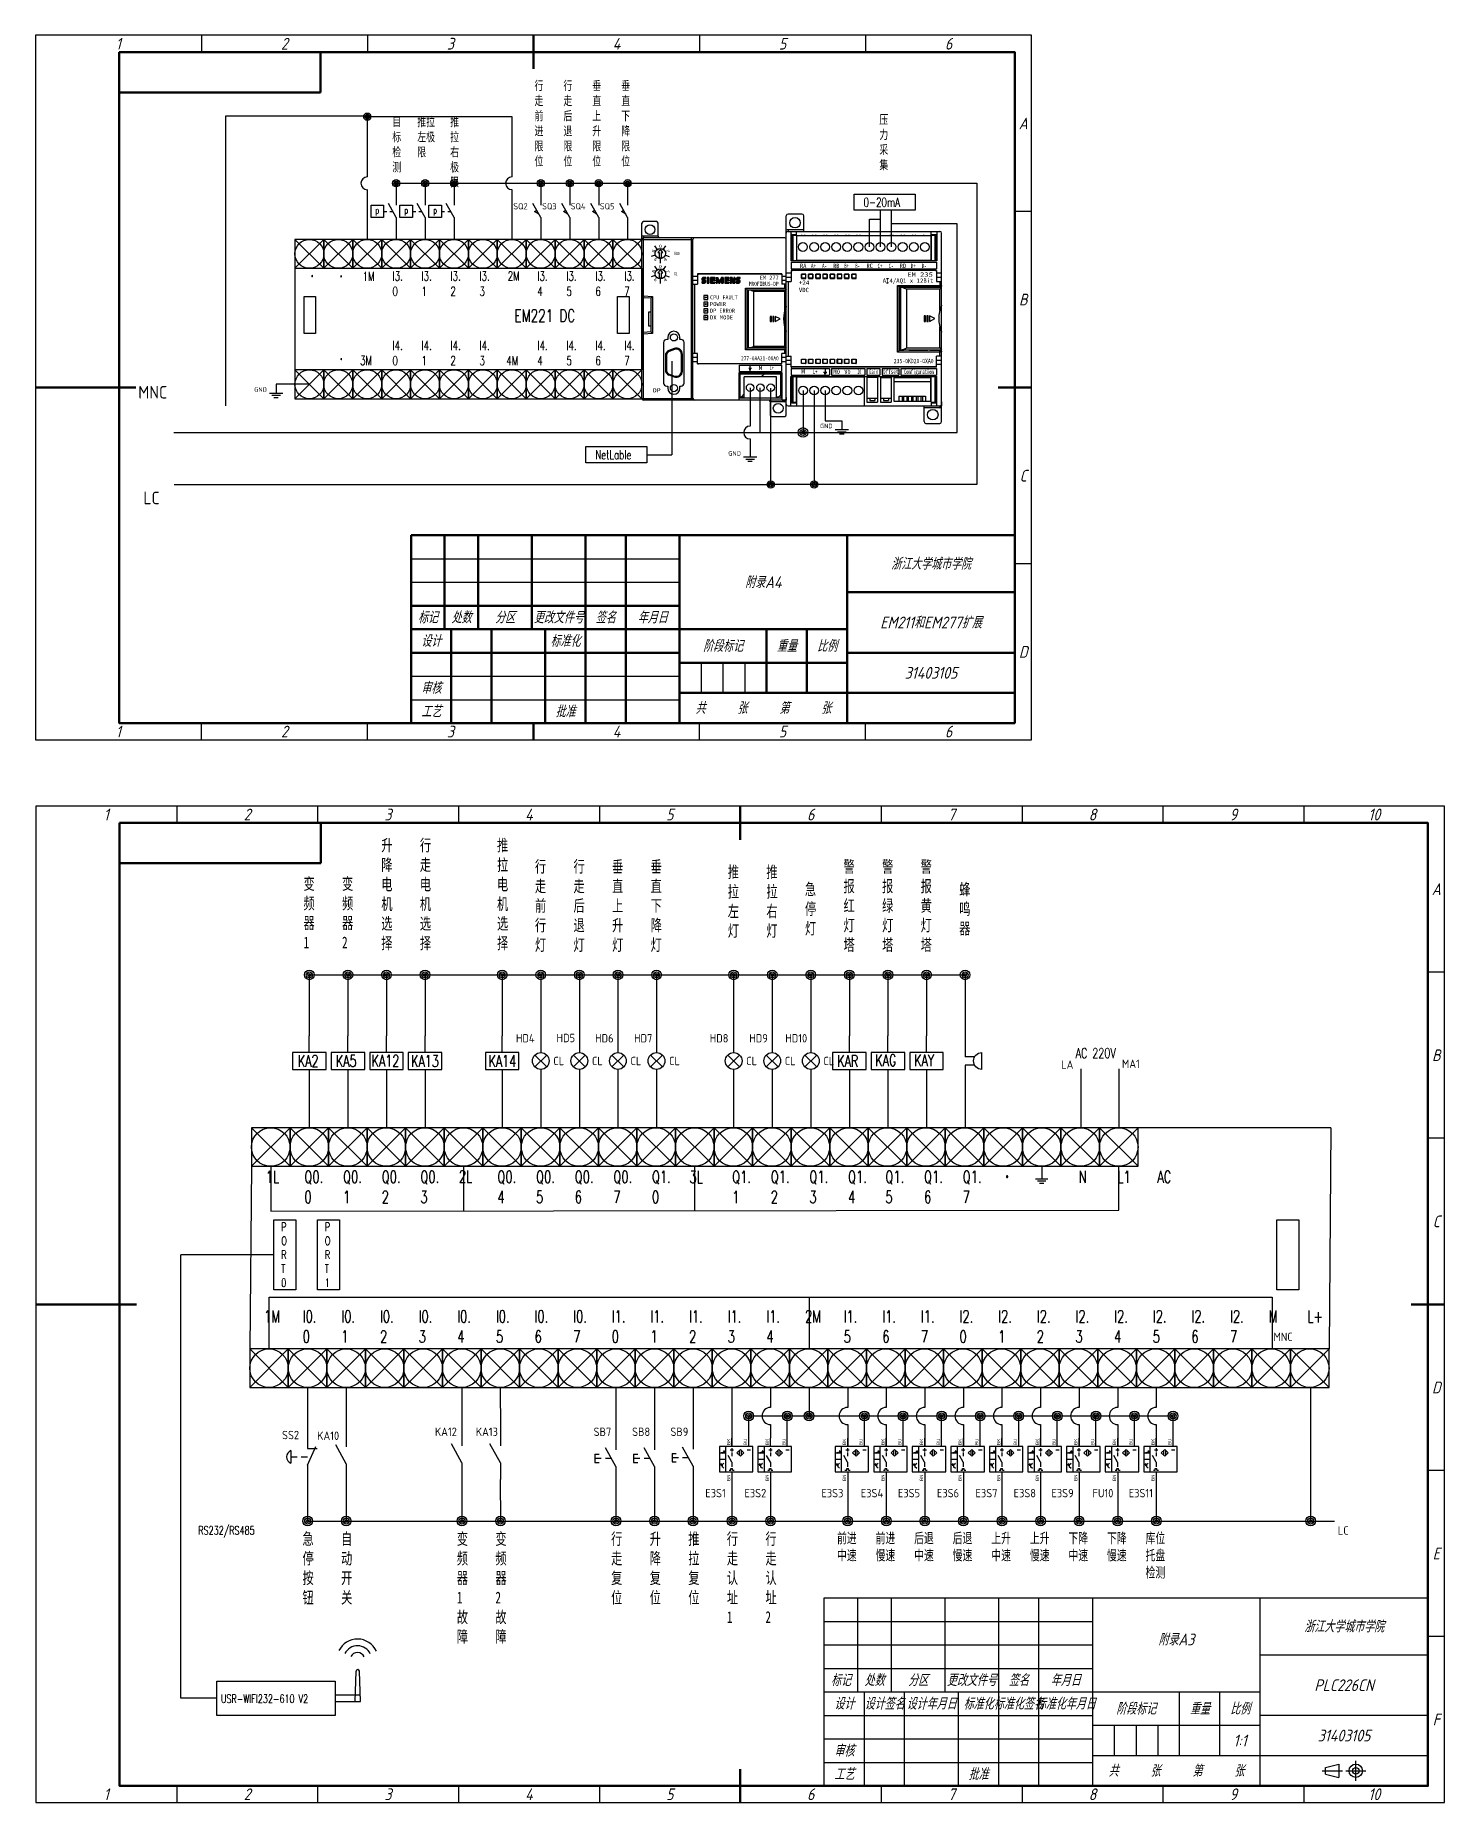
# Model space of a CAD drawing. Header units: millimetres. Extents: x -405 to 937, y 420 to 1151.
# Drawn here: x 517 to 937, y 440 to 966 of the extents above; entities that cross this region are included whole.
import ezdxf
from ezdxf.enums import TextEntityAlignment as Align

# ---------------------------------------------------------------- set-up
doc = ezdxf.new("R2010")
doc.units = ezdxf.units.MM
doc.layers.get('0').update_dxf_attribs({"lineweight": 25})
for name, color, linetype in [('dim', 7, 'Continuous'), ('dim @ 1', 7, 'Continuous'), ('MISC', 2, 'Continuous'), ('TAGS', 51, 'Continuous'), ('TERMS', 4, 'Continuous'), ('YEL_14_THHN', 2, 'Continuous')]:
    doc.layers.add(name, color=color, linetype=linetype)
for name, color, linetype, lineweight in [('剖面线、重合断面轮廓线、表示平面的对角线、范围线及分界线、断裂处边界线', 4, 'Continuous', 25), ('文字', 254, 'Continuous', 25), ('表格图、流程图中主要表示线', 53, 'Continuous', 50), ('辅助线、网格线、投射线', 215, 'Continuous', 25)]:
    doc.layers.add(name, color=color, linetype=linetype, lineweight=lineweight)
doc.styles.add('GBeitc-35', font='gbeitc.shx', dxfattribs={"height": 3.5, "bigfont": 'gbcbig.shx'})
doc.styles.add('PIN', font='simplex', dxfattribs={"width": 0.75})
doc.styles.get("Standard").update_dxf_attribs({"font": 'simfang.ttf', "width": 0.707107, "height": 3.5})
doc.styles.add('WD_IEC', font='ISOCP2.shx', dxfattribs={"width": 0.9, "height": 4, "bigfont": 'gbcbig.shx'})
doc.styles.add('字母', font='complex.shx', dxfattribs={"width": 0.7})
doc.styles.add('工程字', font='', dxfattribs={"width": 0.7})
doc.styles.get('工程字').set_extended_font_data('FangSong_GB2312')

msp = doc.modelspace()

# ---------------------------------------------------------------- texts
at = {"layer": 'dim', "color": 7, "linetype": 'ByBlock'}
for s, height, width, p, p2 in [('RA', 1.301, 1.004028, (744.81, 896.89), (746.72, 896.89)), ('A+', 1.301, 0.769043, (748.11, 896.89), (749.58, 896.89)), ('A-', 1.301, 0.747681, (751.42, 896.89), (752.84, 896.89)), ('RB', 1.301, 0.961304, (754.72, 896.89), (756.55, 896.89)), ('B+', 1.301, 0.726318, (758.03, 896.89), (759.41, 896.89)), ('B-', 1.301, 0.704956, (761.33, 896.89), (762.67, 896.89)), ('RC', 1.301, 1.004028, (764.63, 896.89), (766.55, 896.89)), ('C+', 1.301, 0.769043, (767.94, 896.89), (769.4, 896.89)), ('C-', 1.301, 0.747681, (771.24, 896.89), (772.66, 896.89)), ('RD', 1.301, 1.004028, (774.54, 896.89), (776.45, 896.89)), ('EM 235', 1.301, 1.32921, (776.85, 894.3), (784.44, 894.3)), ('D+', 1.301, 0.769043, (777.84, 896.89), (779.31, 896.89)), ('D-', 1.301, 0.747681, (781.14, 896.89), (782.57, 896.89)), ('+24', 1.301, 1.101345, (744.48, 891.89), (747.62, 891.89)), ('VDC', 1.3, 1.025391, (744.51, 889.69), (747.44, 889.69)), ('AI4/AQ1 x 12Bit', 1.301, 1.061469, (769.47, 892.48), (784.62, 892.48)), ('235-0KD20-0XA0', 1.301, 0.891113, (772.78, 868.52), (784.65, 868.52)), ('M', 1.3, 1.196289, (745.17, 865.35), (746.31, 865.35)), ('L+', 1.301, 0.726318, (748.67, 865.33), (750.05, 865.33)), ('M0', 1.301, 1.068115, (754.73, 865.33), (756.76, 865.33)), ('V0', 1.301, 0.982666, (758.03, 865.33), (759.9, 865.33)), ('I0', 1.301, 0.640869, (761.88, 865.33), (763.09, 865.33)), ('Gain', 1.301, 0.731659, (765.39, 865.33), (768.18, 865.33)), ('Offset', 1.301, 0.811768, (769.55, 865.33), (774.19, 865.33)), ('Configuration', 1.301, 0.719745, (775.79, 865.33), (784.7, 865.33))]:
    msp.add_text(s, height=height, dxfattribs=dict(at, width=width)).set_placement(p, p2, align=Align.FIT)
at = {"layer": 'dim'}
for s, width, gutter_width, insert, char_height, attachment_point, style in [('EM221 DC', 31.416, 0.05, (659.67, 884.55), 3.75, 1, '字母'), ('KA2', 9.1446, 17.5, (595.08, 662.28), 3.5, 1, '字母'), ('KA5', 9.1446, 17.5, (606.42, 662.31), 3.5, 1, '字母'), ('KA12', 9.1446, 17.5, (617.07, 662.36), 3.5, 1, '字母'), ('KA13', 9.1446, 17.5, (628.84, 662.27), 3.5, 1, '字母'), ('KA14', 9.1446, 17.5, (651.91, 662.27), 3.5, 1, '字母'), ('KAR', 9.1446, 17.5, (755.9, 662.29), 3.5, 1, '字母'), ('KAG', 9.1446, 17.5, (767.25, 662.5), 3.5, 1, '字母'), ('KAY', 9.1446, 17.5, (778.82, 662.5), 3.5, 1, '字母'), ('P\\PO\\PR\\PT\\P0', 2.3605, 0.05, (590.18, 612.37), 2.5, 1, '字母'), ('P\\PO\\PR\\PT\\P1', 2.3605, 0.05, (603.18, 612.37), 2.5, 1, '字母'), ('RS232/RS485', 34.2106, 0.05, (565.45, 521.89), 2.5, 1, '字母'), ('标记', 10, 17.5, (757, 476), 3.5, 5, 'GBeitc-35'), ('处数', 10, 17.5, (767, 476), 3.5, 5, 'GBeitc-35'), ('分区', 16, 17.5, (780, 476), 3.5, 5, 'GBeitc-35'), ('更改文件号', 16, 17.5, (796, 476), 3.5, 5, 'GBeitc-35'), ('签名', 12, 17.5, (810, 476), 3.5, 5, 'GBeitc-35'), ('年月日', 16, 17.5, (824, 476), 3.5, 5, 'GBeitc-35'), (' USR-WIFI232-610 V2', 34.2106, 0.05, (570.97, 471.71), 2.5, 1, '字母'), ('设计', 12, 17.5, (758, 469), 3.5, 5, 'GBeitc-35'), ('标准化', 12, 17.5, (798, 469), 3.5, 5, 'GBeitc-35'), ('阶段标记', 26, 17.5, (845, 467.5), 3.5, 5, 'GBeitc-35'), ('重量', 12, 17.5, (864, 467.5), 3.5, 5, 'GBeitc-35'), ('比例', 12, 17.5, (876, 467.5), 3.5, 5, 'GBeitc-35'), ('1:1', 12, 17.5, (876, 458), 3.5, 5, 'GBeitc-35'), ('审核', 12, 17.5, (758, 455), 3.5, 5, 'GBeitc-35'), ('工艺', 12, 17.5, (758, 448), 3.5, 5, 'GBeitc-35'), ('批准', 12, 17.5, (798, 448), 3.5, 5, 'GBeitc-35'), ('共     张', 25, 17.5, (844.5, 449), 3.5, 5, 'GBeitc-35'), ('第     张', 25, 17.5, (869.5, 449), 3.5, 5, 'GBeitc-35')]:
    msp.add_mtext_dynamic_manual_height_columns(s, width=width, gutter_width=gutter_width, heights=[0], dxfattribs=dict(at, insert=insert, char_height=char_height, attachment_point=attachment_point, style=style))
at = {"layer": 'dim', "color": 61, "true_color": 0xdbf566, "style": 'WD_IEC'}
for tag, height, p in [('MNC', 3.75, (556.15, 857.98)), ('LC', 3.75, (553.91, 826.48)), ('HD4', 2.5, (665.69, 666.06)), ('HD5', 2.5, (677.75, 666.14)), ('HD6', 2.5, (689.23, 666.06)), ('HD7', 2.5, (700.79, 666.06)), ('HD8', 2.5, (723.48, 666.06)), ('HD9', 2.5, (735.22, 666.06)), ('HD10', 2.5, (746.96, 666.06)), ('LA', 2.5, (826.32, 658.21)), ('MA1', 2.5, (846.13, 658.45)), ('MNC', 2.5, (891.71, 577.08)), ('SS2', 2.5, (595.48, 547.82)), ('KA10', 2.5, (607.43, 547.6)), ('KA12', 2.5, (642.52, 548.78)), ('KA13', 2.5, (654.76, 548.78)), ('SB7', 2.5, (688.55, 548.78)), ('SB8', 2.5, (700.15, 548.78)), ('SB9', 2.5, (711.53, 548.78)), ('E3S1', 2.5, (722.68, 530.5)), ('E3S2', 2.5, (734.76, 530.5)), ('E3S3', 2.5, (757.75, 530.5)), ('E3S4', 2.5, (769.6, 530.5)), ('E3S5', 2.5, (780.61, 530.5)), ('E3S6', 2.5, (792.23, 530.5)), ('E3S7', 2.5, (803.68, 530.5)), ('E3S8', 2.5, (815.17, 530.5)), ('E3S9', 2.5, (826.4, 530.5)), ('FU10', 2.5, (838.24, 530.5)), ('E3S11', 2.5, (850.04, 530.5)), ('LC', 2.5, (908.4, 519.37))]:
    msp.add_attdef(tag, text='F', height=height, dxfattribs=at).set_placement(p, align=Align.RIGHT)
at = {"layer": 'dim', "style": 'GBeitc-35'}
for tag, p in [('附录A3', (857, 488.14)), ('浙江大学城市学院', (907, 492)), ('PLC226CN', (907, 474.5)), ('设计签名', (770, 469)), ('设计年月日', (784, 469)), ('标准化签名', (810, 469)), ('标准化年月日', (824, 469)), ('31403105', (907, 459.5))]:
    msp.add_attdef(tag, text='', height=3.5, dxfattribs=at).set_placement(p, align=Align.MIDDLE_CENTER)
at = {"layer": 'dim @ 1', "attachment_point": 1}
for s, width, insert, char_height, style in [('{\\fSimSun|b0|i0|c134|p2;行走前进限位}', 4.5609, (665.66, 952.61), 2.7, '字母'), ('{\\fSimSun|b0|i0|c134|p2;行走后退限位}', 4.5609, (674.28, 952.61), 2.7, '字母'), ('{\\fSimSun|b0|i0|c134|p2;垂直上升限位}', 4.5609, (682.91, 952.61), 2.7, '字母'), ('{\\fSimSun|b0|i0|c134|p2;垂直下降限位}', 4.5609, (691.53, 952.61), 2.7, '字母'), ('{\\fSimSun|b0|i0|c134|p2;目标检测}', 4.5609, (623.28, 941.84), 2.7, '字母'), ('{\\fSimSun|b0|i0|c134|p2;推拉\\P左极限}', 5.68, (630.72, 941.84), 2.7, '字母'), ('{\\fSimSun|b0|i0|c134|p2;推拉右极限}', 5.1953, (640.53, 941.84), 2.7, '字母'), ('{\\fSimSun|b0|i0|c134|p2;压力采集}', 4.5609, (768.48, 942.52), 2.7, '字母'), ('0-20mA', 6.4358, (763.77, 917.82), 2.7, '字母'), ('1M', 2.5, (614.42, 895.78), 2.7, '字母'), ('I3. 0', 2.5, (623.33, 895.8), 2.7, '字母'), ('I3. 1', 2.5, (631.97, 895.8), 2.7, '字母'), ('I3. 2', 2.5, (640.61, 895.8), 2.7, '字母'), ('I3. 3', 2.5, (649.25, 895.8), 2.7, '字母'), ('2M', 2.5, (657.69, 895.89), 2.7, '字母'), ('I3. 4', 2.5, (666.52, 895.8), 2.7, '字母'), ('I3. 5', 2.5, (675.16, 895.8), 2.7, '字母'), ('I3. 6', 2.5, (683.8, 895.8), 2.7, '字母'), ('I3. 7', 2.5, (692.44, 895.8), 2.7, '字母'), ('{\\fSimSun|b0|i0|c134|p2;·}', 2.5, (598.11, 895.78), 2.7, '字母'), ('{\\fSimSun|b0|i0|c134|p2;·}', 2.5, (606.73, 895.69), 2.7, '字母'), ('I4. 0', 2.5, (623.33, 875.14), 2.7, '字母'), ('I4. 1', 2.5, (631.97, 875.14), 2.7, '字母'), ('I4. 2', 2.5, (640.61, 875.14), 2.7, '字母'), ('I4. 3', 2.5, (649.25, 875.14), 2.7, '字母'), ('I4. 4', 2.5, (666.52, 875.14), 2.7, '字母'), ('I4. 5', 2.5, (675.16, 875.14), 2.7, '字母'), ('I4. 6', 2.5, (683.8, 875.14), 2.7, '字母'), ('I4. 7', 2.5, (692.44, 875.14), 2.7, '字母'), ('{\\fSimSun|b0|i0|c134|p2;·}', 2.5, (606.77, 871.04), 2.7, '字母'), ('3M', 2.5, (613.67, 870.66), 2.7, '字母'), ('4M', 2.5, (657.27, 870.64), 2.7, '字母'), ('NetLable', 6.4358, (683.78, 842.57), 2.7, '字母'), ('{\\fSimSun|b0|i0|c134|p2;升降电机选择}', 3.5, (619.99, 726.6), 3.5, '工程字'), ('{\\fSimSun|b0|i0|c134|p2;行走电机选择}', 3.5, (631.49, 726.6), 3.5, '工程字'), ('{\\fSimSun|b0|i0|c134|p2;推拉电机选择}', 3.5, (654.49, 726.6), 3.5, '工程字'), ('{\\fSimSun|b0|i0|c134|p2;行走\\P前行灯}', 4.5131, (665.79, 720.25), 3.5, '工程字'), ('{\\fSimSun|b0|i0|c134|p2;行走后退灯}', 4.5131, (677.29, 720.25), 3.5, '工程字'), ('{\\fSimSun|b0|i0|c134|p2;垂直上升灯}', 4.5131, (688.79, 720.25), 3.5, '工程字'), ('{\\fSimSun|b0|i0|c134|p2;垂直下降灯}', 4.5131, (700.29, 720.25), 3.5, '工程字'), ('{\\fSimSun|b0|i0|c134|p2;推拉左\\P灯}', 4.5131, (723.29, 718.62), 3.5, '工程字'), ('{\\fSimSun|b0|i0|c134|p2;推拉右灯}', 4.5131, (734.79, 718.62), 3.5, '工程字'), ('{\\fSimSun|b0|i0|c134|p2;警报红灯塔}', 4.5131, (757.79, 720.25), 3.5, '工程字'), ('{\\fSimSun|b0|i0|c134|p2;警报绿灯塔}', 4.5131, (769.29, 720.25), 3.5, '工程字'), ('{\\fSimSun|b0|i0|c134|p2;警报黄灯塔}', 4.5131, (780.79, 720.25), 3.5, '工程字'), ('{\\fSimSun|b0|i0|c134|p2;变频器\\P1}', 4.5131, (596.79, 715.12), 3.5, '工程字'), ('{\\fSimSun|b0|i0|c134|p2;变频器\\P2}', 4.5131, (608.29, 715.12), 3.5, '工程字'), ('{\\fSimSun|b0|i0|c134|p2;急停灯}', 4.5131, (746.29, 713.48), 3.5, '工程字'), ('{\\fSimSun|b0|i0|c134|p2;蜂鸣器}', 4.5131, (792.29, 713.48), 3.5, '工程字'), ('AC 220V', 16.9766, (827, 664.4), 3, '字母'), ('1L', 2.5, (585.56, 627.81), 3.6, '字母'), ('Q0. 0', 2.5, (597.08, 627.81), 3.6, '字母'), ('Q0. 1', 2.5, (608.6, 627.81), 3.6, '字母'), ('Q0. 2', 2.5, (620.12, 627.81), 3.6, '字母'), ('Q0. 3', 2.5, (631.64, 627.81), 3.6, '字母'), ('2L', 2.5, (643.13, 627.95), 3.6, '字母'), ('Q0. 4', 2.5, (654.62, 627.81), 3.6, '字母'), ('Q0. 5', 2.5, (666.14, 627.81), 3.6, '字母'), ('Q0. 6', 2.5, (677.66, 627.81), 3.6, '字母'), ('Q0. 7', 2.5, (689.18, 627.81), 3.6, '字母'), ('Q1.  0', 2.5, (700.67, 627.81), 3.6, '字母'), ('3L', 2.5, (711.87, 627.76), 3.6, '字母'), ('Q1.  1', 2.5, (724.59, 627.81), 3.6, '字母'), ('Q1.  2', 2.5, (736.11, 627.81), 3.6, '字母'), ('Q1.  3', 2.5, (747.63, 627.81), 3.6, '字母'), ('Q1.  4', 2.5, (759.15, 627.81), 3.6, '字母'), ('Q1.  5', 2.5, (770.29, 627.81), 3.6, '字母'), ('Q1.  6', 2.5, (781.81, 627.81), 3.6, '字母'), ('Q1.  7', 2.5, (793.33, 627.81), 3.6, '字母'), ('N', 2.5, (827.89, 627.81), 3.6, '字母'), ('L1', 2.5, (839.41, 627.81), 3.6, '字母'), ('AC', 2.5, (851.31, 627.81), 3.6, '字母'), ('{\\fSimSun|b0|i0|c134|p2;·}', 2.5, (804.85, 627.81), 3.6, '字母'), ('1M', 2.5, (585.04, 586.21), 3.6, '字母'), ('I0. 0', 2.5, (596.56, 586.21), 3.6, '字母'), ('I0. 1', 2.5, (608.08, 586.21), 3.6, '字母'), ('I0. 2', 2.5, (619.6, 586.21), 3.6, '字母'), ('I0. 3', 2.5, (631.12, 586.21), 3.6, '字母'), ('I0. 4', 2.5, (642.64, 586.21), 3.6, '字母'), ('I0. 5', 2.5, (654.16, 586.21), 3.6, '字母'), ('I0. 6', 2.5, (665.68, 586.21), 3.6, '字母'), ('I0. 7', 2.5, (677.2, 586.21), 3.6, '字母'), ('I1.  0', 2.5, (688.69, 586.21), 3.6, '字母'), ('I1.  1', 2.5, (700.21, 586.21), 3.6, '字母'), ('I1.  2', 2.5, (711.73, 586.21), 3.6, '字母'), ('I1.  3', 2.5, (723.25, 586.21), 3.6, '字母'), ('I1.  4', 2.5, (734.77, 586.21), 3.6, '字母'), ('2M', 2.5, (746.29, 586.21), 3.6, '字母'), ('I1.  5', 2.5, (757.81, 586.21), 3.6, '字母'), ('I1.  6', 2.5, (769.33, 586.21), 3.6, '字母'), ('I1.  7', 2.5, (780.85, 586.21), 3.6, '字母'), ('I2. 0', 2.5, (792.37, 586.21), 3.6, '字母'), ('I2. 1', 2.5, (803.89, 586.21), 3.6, '字母'), ('I2. 2', 2.5, (815.41, 586.21), 3.6, '字母'), ('I2. 3', 2.5, (826.93, 586.21), 3.6, '字母'), ('I2. 4', 2.5, (838.45, 586.21), 3.6, '字母'), ('I2. 5', 2.5, (849.97, 586.21), 3.6, '字母'), ('I2. 6', 2.5, (861.49, 586.21), 3.6, '字母'), ('I2. 7', 2.5, (873.01, 586.21), 3.6, '字母'), ('M', 2.5, (884.53, 586.21), 3.6, '字母'), ('L+', 2.5, (896.05, 586.21), 3.6, '字母'), ('{\\fSimSun|b0|i0|c134|p2;急停按钮}', 4.5131, (596.51, 519.89), 3.5, '工程字'), ('{\\fSimSun|b0|i0|c134|p2;自动开关}', 4.5131, (608.01, 519.89), 3.5, '工程字'), ('{\\fSimSun|b0|i0|c134|p2;变频器\\P1故障}', 4.5131, (642.51, 519.89), 3.5, '工程字'), ('{\\fSimSun|b0|i0|c134|p2;变频器\\P2故障}', 4.5131, (654.01, 519.89), 3.5, '工程字'), ('{\\fSimSun|b0|i0|c134|p2;行走复位}', 4.5131, (688.51, 519.89), 3.5, '工程字'), ('{\\fSimSun|b0|i0|c134|p2;升降复位}', 4.5131, (700.01, 519.89), 3.5, '工程字'), ('{\\fSimSun|b0|i0|c134|p2;推拉复位}', 4.5131, (711.51, 519.89), 3.5, '工程字'), ('{\\fSimSun|b0|i0|c134|p2;行走认址\\P1}', 4.5131, (723.01, 519.89), 3.5, '工程字'), ('{\\fSimSun|b0|i0|c134|p2;行走认址\\P2}', 4.5131, (734.51, 519.89), 3.5, '工程字'), ('{\\fSimSun|b0|i0|c134|p2;\\H0.875x;前进中速}', 7.0727, (755.85, 519.89), 3.5, '工程字'), ('{\\fSimSun|b0|i0|c134|p2;\\H0.875x;前进慢速}', 7.0727, (767.35, 519.89), 3.5, '工程字'), ('{\\fSimSun|b0|i0|c134|p2;\\H0.875x;后退中速}', 7.0727, (778.85, 519.89), 3.5, '工程字'), ('{\\fSimSun|b0|i0|c134|p2;\\H0.875x;后退慢速}', 7.0727, (790.35, 519.89), 3.5, '工程字'), ('{\\fSimSun|b0|i0|c134|p2;\\H0.875x;上升中速}', 7.0727, (801.85, 519.89), 3.5, '工程字'), ('{\\fSimSun|b0|i0|c134|p2;\\H0.875x;上升慢速}', 7.0727, (813.35, 519.89), 3.5, '工程字'), ('{\\fSimSun|b0|i0|c134|p2;\\H0.875x;下降中速}', 7.0727, (824.85, 519.89), 3.5, '工程字'), ('{\\fSimSun|b0|i0|c134|p2;\\H0.875x;下降慢速}', 7.0727, (836.35, 519.89), 3.5, '工程字'), ('{\\fSimSun|b0|i0|c134|p2;\\H0.875x;库位托盘检测}', 7.0727, (847.85, 519.89), 3.5, '工程字')]:
    msp.add_mtext_dynamic_manual_height_columns(s, width=width, gutter_width=17.5, heights=[0], dxfattribs=dict(at, insert=insert, char_height=char_height, style=style))

# ---------------------------------------------------------------- blocks, each defined once
blk = doc.blocks.new('A3横向')
at = {"layer": '表格图、流程图中主要表示线'}
for p, q in [((210, 297), (210, 287)), ((85, 280), (85, 292)), ((25, 280), (85, 280)), ((30, 148.5), (0, 148.5)), ((420, 148.5), (410, 148.5)), ((210, 10), (210, 0))]:
    blk.add_line(p, q, dxfattribs=at)
blk.add_lwpolyline([(25, 292), (415, 292), (415, 5), (25, 5)], close=True, dxfattribs=at)
at = {"layer": '辅助线、网格线、投射线'}
for p, q in [((42, 297), (42, 292)), ((84, 297), (84, 292)), ((126, 297), (126, 292)), ((168, 297), (168, 292)), ((252, 297), (252, 292)), ((294, 297), (294, 292)), ((336, 297), (336, 292)), ((378, 297), (378, 292)), ((420, 247.5), (415, 247.5)), ((420, 198), (415, 198)), ((420, 99), (415, 99)), ((420, 49.5), (415, 49.5)), ((42, 5), (42, 0)), ((84, 5), (84, 0)), ((126, 5), (126, 0)), ((168, 5), (168, 0)), ((252, 5), (252, 0)), ((294, 5), (294, 0)), ((336, 5), (336, 0)), ((378, 5), (378, 0))]:
    blk.add_line(p, q, dxfattribs=at)
blk.add_lwpolyline([(0, 0), (420, 0), (420, 297), (0, 297)], close=True, dxfattribs=at)
at = {"layer": '文字', "char_height": 3.5, "attachment_point": 5, "style": 'GBeitc-35'}
for s, width, insert in [('1', 42, (21, 294.5)), ('2', 42, (63, 294.5)), ('3', 42, (105, 294.5)), ('4', 42, (147, 294.5)), ('5', 42, (189, 294.5)), ('6', 42, (231, 294.5)), ('7', 42, (273, 294.5)), ('8', 42, (315, 294.5)), ('9', 42, (357, 294.5)), ('10', 42, (399, 294.5)), ('A', 5, (417.5, 272.25)), ('B', 5, (417.5, 222.75)), ('C', 5, (417.5, 173.25)), ('D', 5, (417.5, 123.75)), ('E', 5, (417.5, 74.25)), ('F', 5, (417.5, 24.75)), ('1', 42, (21, 2.5)), ('2', 42, (63, 2.5)), ('3', 42, (105, 2.5)), ('4', 42, (147, 2.5)), ('5', 42, (189, 2.5)), ('6', 42, (231, 2.5)), ('7', 42, (273, 2.5)), ('8', 42, (315, 2.5)), ('9', 42, (357, 2.5)), ('10', 42, (399, 2.5))]:
    blk.add_mtext_dynamic_manual_height_columns(s, width=width, gutter_width=17.5, heights=[0], dxfattribs=dict(at, insert=insert))
at = {"layer": '文字', "style": 'GBeitc-35'}
blk.add_attdef('产品图号', text='', height=3.5, rotation=180, dxfattribs=at).set_placement((55, 286), align=Align.MIDDLE_CENTER)
blk = doc.blocks.new('WDDOT')
for radius in [0.72, 0.449, 0.223]:
    blk.add_circle((0, 0), radius)
blk = doc.blocks.new('*U126')
at = {"layer": '剖面线、重合断面轮廓线、表示平面的对角线、范围线及分界线、断裂处边界线'}
for p, q in [((-5.7456, 5.7456), (5.7456, -5.7456)), ((5.7456, 5.7456), (-5.7456, -5.7456))]:
    blk.add_line(p, q, dxfattribs=at)
blk.add_lwpolyline([(-5.7456, 5.7456), (-5.7456, -5.7456), (5.7456, -5.7456), (5.7456, 5.7456)], close=True, dxfattribs=at)
blk.add_circle((0, 0), 5.7456, dxfattribs=at)
blk = doc.blocks.new('*U127')
at = {"layer": 'dim', "color": 0, "linetype": 'ByBlock', "lineweight": -2, "transparency": 16777216}
for p in [(0, 0), (11.49, 0), (22.98, 0), (34.47, 0), (45.96, 0), (57.46, 0), (68.95, 0), (80.44, 0), (91.93, 0), (103.42, 0), (114.91, 0), (126.4, 0), (137.89, 0), (149.39, 0), (160.88, 0), (172.37, 0), (183.86, 0), (195.35, 0), (206.84, 0), (218.33, 0), (229.82, 0), (241.32, 0), (252.81, 0), (264.3, 0), (275.79, 0), (287.28, 0), (298.77, 0), (310.26, 0)]:
    blk.add_blockref('*U126', p, dxfattribs=at)
blk = doc.blocks.new('*U128')
at = {"layer": '剖面线、重合断面轮廓线、表示平面的对角线、范围线及分界线、断裂处边界线'}
for p, q in [((-5.7456, 5.7456), (5.7456, -5.7456)), ((5.7456, 5.7456), (-5.7456, -5.7456))]:
    blk.add_line(p, q, dxfattribs=at)
blk.add_lwpolyline([(-5.7456, 5.7456), (-5.7456, -5.7456), (5.7456, -5.7456), (5.7456, 5.7456)], close=True, dxfattribs=at)
blk.add_circle((0, 0), 5.7456, dxfattribs=at)
blk = doc.blocks.new('*U129')
at = {"layer": 'dim', "color": 0, "linetype": 'ByBlock', "lineweight": -2, "transparency": 16777216}
for p in [(0, 0), (11.49, 0), (22.98, 0), (34.47, 0), (45.96, 0), (57.46, 0), (68.95, 0), (80.44, 0), (91.93, 0), (103.42, 0), (114.91, 0), (126.4, 0), (137.89, 0), (149.39, 0), (160.88, 0), (172.37, 0), (183.86, 0), (195.35, 0), (206.84, 0), (218.33, 0), (229.82, 0), (241.32, 0), (252.81, 0)]:
    blk.add_blockref('*U128', p, dxfattribs=at)
blk = doc.blocks.new('VPB11')
for p, q in [((0, 7.5), (0, 2.5)), ((-6.25, 1.25), (-6.25, -1.25)), ((-6.25, 1.25), (-5, 1.25)), ((-6.25, 0), (-4.38, 0)), ((0, -2.5), (-3.12, 3.12)), ((-3.12, 0), (-1.39, 0)), ((-6.25, -1.25), (-5, -1.25)), ((0, -2.5), (0, -7.5))]:
    blk.add_line(p, q)
at = {"style": 'WD_IEC'}
for tag, p in [('INST', (-8, 10.25)), ('LOC', (-8, 6.75)), ('TAG1', (-1.08, 6.28)), ('DESC1', (-8, -10.35)), ('DESC3', (-8, -17.35)), ('DESC2', (-8, -13.85))]:
    blk.add_attdef(tag, text='', height=2.5, dxfattribs=at).set_placement(p, align=Align.RIGHT)
blk.add_attdef('TERM01', text='', height=2, rotation=90, dxfattribs=at).set_placement((-1, 7.5), align=Align.RIGHT)
at = {"style": 'WD_IEC', "flags": 1}
for tag, p, height in [('X2TERM01', (0, 7.5), 0.32), ('CONTACT', (0.5, 4.5), 1), ('X1LINK', (0, 0), 0.32), ('COMMON', (1.75, 3.25), 1), ('ASSYCODE', (1, -4), 1), ('FAMILY', (1, -5.5), 1), ('X8TERM02', (0, -7.5), 0.32), ('CATDESC', (1, -7), 1)]:
    blk.add_attdef(tag, p, '', height=height, dxfattribs=at)
at = {"style": 'WD_IEC', "flags": 9}
for tag, p in [('MFG', (-8.5, -0.25)), ('CAT', (-8.5, -2.75))]:
    blk.add_attdef(tag, text='', height=1.5, dxfattribs=at).set_placement(p, align=Align.RIGHT)
at = {"style": 'WD_IEC'}
blk.add_attdef('TERM02', (-1, -7.5), '', height=2, rotation=90, dxfattribs=at)
at = {"lineweight": 15, "style": 'WD_IEC'}
blk.add_attdef('XREF', text='', height=2.5, dxfattribs=at).set_placement((-8, -6.35), align=Align.RIGHT)
blk = doc.blocks.new('VLT1C')
for p, q in [((0, 7.5), (0, 2.5)), ((-1.77, -1.77), (1.77, 1.77)), ((1.77, -1.77), (-1.77, 1.77)), ((0, -2.5), (0, -7.5))]:
    blk.add_line(p, q)
blk.add_circle((0, 0), 2.5)
at = {"style": 'WD_IEC'}
for tag, p in [('INST', (-5.5, 10.25)), ('TAG1', (-5.5, 3.25)), ('LOC', (-5.5, 6.75)), ('DESC1', (-5.5, -6.35)), ('DESC2', (-5.5, -9.85)), ('DESC3', (-5.5, -13.35))]:
    blk.add_attdef(tag, text='', height=2.5, dxfattribs=at).set_placement(p, align=Align.RIGHT)
blk.add_attdef('TERM01', text='', height=2, rotation=90, dxfattribs=at).set_placement((-1, 7.5), align=Align.RIGHT)
at = {"style": 'WD_IEC', "flags": 1}
for tag, p, height in [('X2TERM01', (0, 7.5), 0.32), ('X4LINK', (-3, 0), 0.32), ('X1LINK', (3, 0), 0.32), ('ASSYCODE', (1, -4), 1), ('FAMILY', (1, -5.5), 1), ('X8TERM02', (0, -7.5), 0.32), ('CATDESC', (1, -7), 1)]:
    blk.add_attdef(tag, p, '', height=height, dxfattribs=at)
at = {"style": 'WD_IEC', "flags": 9}
for tag, p in [('MFG', (-6, -0.25)), ('CAT', (-6, -2.75))]:
    blk.add_attdef(tag, text='', height=1.5, dxfattribs=at).set_placement(p, align=Align.RIGHT)
at = {"style": 'WD_IEC'}
blk.add_attdef('TERM02', (-1, -7.5), '', height=2, rotation=90, dxfattribs=at)
at = {"lineweight": 13, "style": 'WD_IEC'}
blk.add_attdef('COLOR', text='', height=2.5, dxfattribs=at).set_placement((3.75, 0), align=Align.MIDDLE_LEFT)
at = {"lineweight": 15, "style": 'WD_IEC'}
for tag, p in [('XREF', (-5.5, -18)), ('WDTAGALT', (-5.5, -21))]:
    blk.add_attdef(tag, text='', height=2.5, dxfattribs=at).set_placement(p, align=Align.RIGHT)
blk = doc.blocks.new('VAN1Z')
for p, q in [((-10, -5), (-10, 5)), ((-5.7, 2.5), (0, 2.5)), ((-5.7, -2.5), (0, -2.5))]:
    blk.add_line(p, q)
blk.add_arc((-10, 0), 5, 270, 90)
at = {"style": 'WD_IEC'}
for tag, height, p in [('INST', 2.5, (-11.5, 11.5)), ('TAG1', 2.5, (-11.5, 4.5)), ('LOC', 2.5, (-11.5, 8)), ('TERM02', 2, (0, -1.5)), ('TERM01', 2, (0, 3.5)), ('DESC2', 2.5, (-11.5, -10.3)), ('DESC1', 2.5, (-11.5, -6.8)), ('DESC3', 2.5, (-11.5, -13.8)), ('XREF', 2.5, (-11.5, -18.8))]:
    blk.add_attdef(tag, text='', height=height, dxfattribs=at).set_placement(p, align=Align.RIGHT)
at = {"style": 'WD_IEC', "flags": 9}
for tag, p in [('MFG', (-11, 1)), ('CAT', (-11, -1.5))]:
    blk.add_attdef(tag, text='', height=1.5, dxfattribs=at).set_placement(p, align=Align.RIGHT)
at = {"style": 'WD_IEC', "flags": 1}
for tag, p, height in [('X2TERM01', (0, 2.5), 0.32), ('ASSYCODE', (-4, -4), 1), ('FAMILY', (-4, -5.5), 1), ('CATDESC', (-4, -7), 1), ('X8TERM02', (0, -2.5), 0.32)]:
    blk.add_attdef(tag, p, '', height=height, dxfattribs=at)
blk = doc.blocks.new('VCR1')
for p, q in [((0, 2.5), (0, 7.5)), ((0, -2.5), (0, -7.5))]:
    blk.add_line(p, q)
blk.add_lwpolyline([(-5, 2.5), (-5, -2.5), (5, -2.5), (5, 2.5)], close=True)
at = {"style": 'WD_IEC'}
for tag, p in [('INST', (-5.25, 11.5)), ('LOC', (-5.25, 8)), ('TAG1', (3.44, -1.17)), ('DESC1', (-5.25, -6.85)), ('DESC2', (-5.25, -10.35)), ('DESC3', (-5.25, -13.85))]:
    blk.add_attdef(tag, text='', height=2.5, dxfattribs=at).set_placement(p, align=Align.RIGHT)
blk.add_attdef('TERM01', text='', height=2, rotation=90, dxfattribs=at).set_placement((-1, 7.5), align=Align.RIGHT)
at = {"style": 'WD_IEC', "flags": 1}
for tag, p, height in [('X2TERM01', (0, 7.5), 0.32), ('X4LINK', (-5, 0), 0.32), ('X1LINK', (5, 0), 0.32), ('ASSYCODE', (1, -4), 1), ('FAMILY', (1, -5.5), 1), ('X8TERM02', (0, -7.5), 0.32), ('CATDESC', (1, -7), 1)]:
    blk.add_attdef(tag, p, '', height=height, dxfattribs=at)
at = {"style": 'WD_IEC', "flags": 9}
for tag, p in [('MFG', (-6, 1)), ('CAT', (-6, -1.5))]:
    blk.add_attdef(tag, text='', height=1.5, dxfattribs=at).set_placement(p, align=Align.RIGHT)
at = {"style": 'WD_IEC'}
blk.add_attdef('TERM02', (-1, -7.5), '', height=2, rotation=90, dxfattribs=at)
at = {"lineweight": 9, "style": 'WD_IEC'}
for tag, p in [('NO', (-5.5, -16.5)), ('NC', (-5.5, -20))]:
    blk.add_attdef(tag, text='', height=2.5, dxfattribs=at).set_placement(p, align=Align.TOP_RIGHT)
for tag, p in [('XREFNO', (-4, -16.5)), ('XREFNC', (-4, -20))]:
    blk.add_attdef(tag, text='', height=2.5, dxfattribs=at).set_placement(p, align=Align.TOP_LEFT)
blk = doc.blocks.new('VPB12M')
for p, q in [((0, 7.5), (0, 2.5)), ((-5, 1.875), (-5, -1.875)), ((-5, 0), (-3.125, 0)), ((-1.94444, 0), (0, 0)), ((0, -2.5), (2.5, 3.125)), ((0, 2.5), (2.8678, 2.5)), ((0, -2.5), (0, -7.5))]:
    blk.add_line(p, q)
blk.add_arc((-4.21875, 0), 2.03125, 112.6198649, 247.3801351)
at = {"style": 'WD_IEC'}
for tag, p in [('INST', (-8, 10.25)), ('TAG1', (-8, 3.25)), ('LOC', (-8, 6.75)), ('DESC1', (-8, -10.35)), ('DESC3', (-8, -17.35)), ('DESC2', (-8, -13.85))]:
    blk.add_attdef(tag, text='', height=2.5, dxfattribs=at).set_placement(p, align=Align.RIGHT)
blk.add_attdef('TERM01', text='', height=2, rotation=90, dxfattribs=at).set_placement((-1, 7.5), align=Align.RIGHT)
at = {"style": 'WD_IEC', "flags": 1}
for tag, p, height in [('X2TERM01', (0, 7.5), 0.32), ('CONTACT', (0.5, 4.5), 1), ('X1LINK', (1.5, 0), 0.32), ('COMMON', (1.75, 3.25), 1), ('ASSYCODE', (1, -4), 1), ('FAMILY', (1, -5.5), 1), ('X8TERM02', (0, -7.5), 0.32), ('CATDESC', (1, -7), 1)]:
    blk.add_attdef(tag, p, '', height=height, dxfattribs=at)
at = {"style": 'WD_IEC', "flags": 9}
for tag, p in [('MFG', (-8.5, -0.25)), ('CAT', (-8.5, -2.75))]:
    blk.add_attdef(tag, text='', height=1.5, dxfattribs=at).set_placement(p, align=Align.RIGHT)
at = {"style": 'WD_IEC'}
blk.add_attdef('TERM02', (-1, -7.5), '', height=2, rotation=90, dxfattribs=at)
at = {"lineweight": 15, "style": 'WD_IEC'}
blk.add_attdef('XREF', text='', height=2.5, dxfattribs=at).set_placement((-8, -6.35), align=Align.RIGHT)
blk = doc.blocks.new('VPE11B24')
for p, q in [((0, 7.5), (0, 12.5)), ((10, 7.5), (10, 12.5)), ((2.5, 7.5), (-7.5, 7.5)), ((-7.5, 7.5), (-7.5, -7.5)), ((-6.9, 3.7), (-4.2, 3.7)), ((-6, 4.2), (-5.1, 3.7)), ((-6, 3.3), (-6, 4.2)), ((-5.1, 3.7), (-6, 3.3)), ((-4.9, 4.6), (-5.3, 4.3)), ((-5.1, 3.3), (-5.1, 4.2)), ((-4.6, 4.9), (-5, 4.7)), ((-5, 4.7), (-4.8, 4.5)), ((-4.6, 4.3), (-4.9, 3.9)), ((-4.8, 4.5), (-4.6, 4.9)), ((-4.2, 4.6), (-4.7, 4.4)), ((-4.7, 4.4), (-4.5, 4.2)), ((-4.5, 4.2), (-4.2, 4.6)), ((-3.8, 7.5), (-3.8, -7.5)), ((-0.1, -1.8), (-2.3, 2.1)), ((-1.1, 5.5), (0.9, 5.5)), ((-0.1, 6.5), (-0.1, 4.5)), ((-0.1, 3.9), (-0.1, 1.7)), ((12.5, 7.5), (2.5, 7.5)), ((4.4, 5.3), (4.4, 2.2)), ((5.5, 5.3), (5.5, 2.2)), ((9.1, 5.5), (11.1, 5.5)), ((12.5, -7.5), (12.5, 7.5)), ((-7.5, 0), (-3.8, 0)), ((-7.5, -7.5), (12.5, -7.5)), ((-6.6, -3.4), (-6.9, -3)), ((-6.5, -3.3), (-6.7, -3.5)), ((-6.7, -3.5), (-6.2, -3.7)), ((-6.2, -3), (-6.6, -2.7)), ((-6.2, -3.7), (-6.5, -3.3)), ((-6.1, -2.9), (-6.4, -3.1)), ((-6.4, -3.1), (-5.9, -3.4)), ((-5.9, -3.4), (-6.1, -2.9)), ((-5.9, -3.4), (-4.8, -2.3)), ((-5.9, -2.8), (-5.9, -4.8)), ((-5.7, -2.9), (-5.9, -3.4)), ((-5.9, -3.4), (-5.5, -3.1)), ((-5.9, -4.3), (-4.8, -5.4)), ((-1.6, -6.6), (-0.6, -6.6)), ((-0.6, -6.6), (-0.6, -5.6)), ((-0.6, -5.6), (0.4, -5.6)), ((-0.1, -1.8), (-0.1, -4.5)), ((0, -7.5), (0, -12.5)), ((0.4, -6.6), (0.4, -5.6)), ((0.4, -6.6), (1.4, -6.6))]:
    blk.add_line(p, q)
blk.add_lwpolyline([(5, 5.8), (7.1, 3.7), (5, 1.7), (2.9, 3.7)], close=True)
for points in [[(-5, 4.7), (-4.8, 4.5), (-4.6, 4.9)], [(-4.7, 4.4), (-4.5, 4.2), (-4.2, 4.6)], [(-6.5, -3.3), (-6.7, -3.5), (-6.2, -3.7)], [(-6.1, -2.9), (-6.4, -3.1), (-5.9, -3.4)], [(-5.5, -3.1), (-5.7, -2.9), (-5.9, -3.4)]]:
    blk.add_solid(points)
at = {"style": 'WD_IEC'}
for tag, height, p in [('INST', 2.7, (-9.2, 12)), ('LOC', 2.7, (-9.2, 8)), ('XREF', 2.5, (-9.2, -1.4)), ('TAG1', 2.5, (-9.2, 3.2)), ('DESC3', 2.7, (-9.2, -13.2)), ('DESC2', 2.7, (-9.2, -9.2)), ('DESC1', 2.7, (-9.2, -5.2))]:
    blk.add_attdef(tag, text='', height=height, dxfattribs=at).set_placement(p, align=Align.RIGHT)
for tag, p in [('TERM01', (-1, 12.2)), ('TERM02', (9, 12.2))]:
    blk.add_attdef(tag, text='', height=2, rotation=90, dxfattribs=at).set_placement(p, align=Align.RIGHT)
at = {"style": 'WD_IEC', "flags": 1}
for tag, p, height in [('X2TERM01', (0, 12.5), 0.32), ('X2TERM02', (10, 12.5), 0.32), ('X4LINK', (-7.5, 0), 0.32), ('X1LINK', (12.5, 0), 0.32), ('MFG', (13.3, 6.1), 1.5), ('CAT', (13.3, 3.6), 1.5), ('ASSYCODE', (13.5, -4.6), 1), ('FAMILY', (13.5, -6.1), 1), ('CATDESC', (13.5, -7.6), 1), ('X8TERM03', (0, -12.5), 0.32)]:
    blk.add_attdef(tag, p, '', height=height, dxfattribs=at)
at = {"style": 'WD_IEC'}
blk.add_attdef('TERM03', (-1, -13), '', height=2, rotation=90, dxfattribs=at)
blk = doc.blocks.new('VSW11')
for p, q in [((0, 7.5), (0, 2.5)), ((0, -2.5), (-3.125, 3.125)), ((0, -2.5), (0, -7.5))]:
    blk.add_line(p, q)
at = {"style": 'WD_IEC'}
for tag, p in [('INST', (-5.25, 7.75)), ('LOC', (-5.25, 4.25)), ('TAG1', (-5.25, 0.75)), ('DESC1', (-5.25, -12.85)), ('DESC2', (-5.25, -16.35)), ('DESC3', (-5.25, -19.85))]:
    blk.add_attdef(tag, text='', height=2.5, dxfattribs=at).set_placement(p, align=Align.RIGHT)
blk.add_attdef('TERM01', text='', height=2, rotation=90, dxfattribs=at).set_placement((-1, 7.5), align=Align.RIGHT)
at = {"style": 'WD_IEC', "flags": 1}
for tag, p, height in [('X2TERM01', (0, 7.5), 0.32), ('CONTACT', (0.5, 4.5), 1), ('X1LINK', (-0.5, 0), 0.32), ('COMMON', (1.75, 3.25), 1), ('ASSYCODE', (1, -4), 1), ('FAMILY', (1, -5.5), 1), ('X8TERM02', (0, -7.5), 0.32), ('CATDESC', (1, -7), 1)]:
    blk.add_attdef(tag, p, '', height=height, dxfattribs=at)
at = {"style": 'WD_IEC'}
blk.add_attdef('TERM02', (-1, -7.5), '', height=2, rotation=90, dxfattribs=at)
at = {"style": 'WD_IEC', "flags": 9}
for tag, p in [('MFG', (-5.75, -2.75)), ('CAT', (-5.75, -5.25))]:
    blk.add_attdef(tag, text='', height=1.5, dxfattribs=at).set_placement(p, align=Align.RIGHT)
at = {"lineweight": 15, "style": 'WD_IEC'}
for tag, p in [('XREF', (-5.25, -8.85)), ('WDTAGALT', (-5, -23.5))]:
    blk.add_attdef(tag, text='', height=2.5, dxfattribs=at).set_placement(p, align=Align.RIGHT)
blk = doc.blocks.new('*U143')
at = {"layer": 'YEL_14_THHN'}
blk.add_line((0, -3.31), (0, 3.31), dxfattribs=at)
blk = doc.blocks.new('*U144')
at = {"layer": 'dim', "color": 0, "linetype": 'ByBlock', "lineweight": -2, "transparency": 16777216}
for p in [(-11.5, 0), (0, 0)]:
    blk.add_blockref('*U143', p, dxfattribs=at)
blk = doc.blocks.new('A4横向')
at = {"layer": '表格图、流程图中主要表示线'}
for p, q in [((148.5, 210), (148.5, 200)), ((85, 193), (85, 205)), ((25, 193), (85, 193)), ((0, 105), (30, 105)), ((297, 105), (287, 105)), ((148.5, 0), (148.5, 5))]:
    blk.add_line(p, q, dxfattribs=at)
blk.add_lwpolyline([(25, 205), (292, 205), (292, 5), (25, 5)], close=True, dxfattribs=at)
at = {"layer": '辅助线、网格线、投射线'}
for p, q in [((49.5, 210), (49.5, 205)), ((99, 210), (99, 205)), ((198, 210), (198, 205)), ((247.5, 210), (247.5, 205)), ((297, 157.5), (292, 157.5)), ((297, 52.5), (292, 52.5)), ((49.5, 0), (49.5, 5)), ((99, 0), (99, 5)), ((198, 0), (198, 5)), ((247.5, 0), (247.5, 5))]:
    blk.add_line(p, q, dxfattribs=at)
blk.add_lwpolyline([(0, 0), (297, 0), (297, 210), (0, 210)], close=True, dxfattribs=at)
at = {"layer": '文字', "char_height": 3.5, "attachment_point": 5, "style": 'GBeitc-35'}
for s, width, insert in [('1', 5.5423, (24.75, 207.5)), ('2', 5.5423, (74.25, 207.5)), ('3', 5.5423, (123.75, 207.5)), ('4', 5.5423, (173.25, 207.5)), ('5', 5.5423, (222.75, 207.5)), ('6', 5.5423, (272.25, 207.5)), ('A', 3.5, (294.5, 183.75)), ('B', 3.5, (294.5, 131.25)), ('C', 3.5, (294.5, 78.75)), ('D', 3.5, (294.5, 26.25)), ('1', 6.2802, (24.75, 2.5)), ('2', 6.2802, (74.25, 2.5)), ('3', 6.2802, (123.75, 2.5)), ('4', 6.2802, (173.25, 2.5)), ('5', 6.2802, (222.75, 2.5)), ('6', 6.2802, (272.25, 2.5))]:
    blk.add_mtext_dynamic_manual_height_columns(s, width=width, gutter_width=17.5, heights=[0], dxfattribs=dict(at, insert=insert))
at = {"layer": '文字', "style": 'GBeitc-35'}
blk.add_attdef('产品图号', text='', height=3.5, rotation=180, dxfattribs=at).set_placement((55, 199), align=Align.MIDDLE_CENTER)
blk = doc.blocks.new('标题栏')
at = {"layer": '表格图、流程图中主要表示线'}
for p, q in [((-180, 0), (-180, 56)), ((-180, 56), (0, 56)), ((-170, 56), (-170, 28)), ((-160, 56), (-160, 28)), ((-144, 56), (-144, 28)), ((-128, 56), (-128, 0)), ((-116, 0), (-116, 56)), ((-100, 56), (-100, 0)), ((-50, 0), (-50, 56)), ((0, 39), (-50, 39)), ((-180, 35), (-100, 35)), ((-180, 28), (-50, 28)), ((-168, 0), (-168, 28)), ((-156, 0), (-156, 28)), ((-140, 28), (-140, 0)), ((-74, 9), (-74, 28)), ((-62, 9), (-62, 28)), ((-180, 21), (-100, 21)), ((-50, 18), (-100, 18)), ((0, 21), (-50, 21)), ((0, 9), (-100, 9))]:
    blk.add_line(p, q, dxfattribs=at)
at = {"layer": '辅助线、网格线、投射线'}
for p, q in [((-180, 49), (-100, 49)), ((-180, 42), (-100, 42)), ((-93.5, 18), (-93.5, 9)), ((-87, 18), (-87, 9)), ((-80.5, 18), (-80.5, 9)), ((-180, 14), (-100, 14)), ((-180, 7), (-100, 7))]:
    blk.add_line(p, q, dxfattribs=at)
at = {"layer": '文字', "char_height": 3.5, "attachment_point": 5, "style": 'GBeitc-35'}
for s, width, insert in [('标记', 10, (-175, 31.5)), ('处数', 10, (-165, 31.5)), ('分区', 16, (-152, 31.5)), ('更改文件号', 16, (-136, 31.5)), ('签名', 12, (-122, 31.5)), ('年月日', 16, (-108, 31.5)), ('设计', 12, (-174, 24.5)), ('标准化', 12, (-134, 24.5)), ('阶段标记', 26, (-87, 23)), ('重量', 12, (-68, 23)), ('比例', 12, (-56, 23)), ('审核', 12, (-174, 10.5)), ('工艺', 12, (-174, 3.5)), ('批准', 12, (-134, 3.5)), ('共     张', 25, (-87.5, 4.5)), ('第     张', 25, (-62.5, 4.5))]:
    blk.add_mtext_dynamic_manual_height_columns(s, width=width, gutter_width=17.5, heights=[0], dxfattribs=dict(at, insert=insert))
at = {"layer": '文字', "style": 'GBeitc-35'}
for tag, p in [('单位名称', (-25, 47.5)), ('材料标记', (-75, 42)), ('图样名称', (-25, 30)), ('设计签名', (-162, 24.5)), ('设计年月日', (-148, 24.5)), ('标准化签名', (-122, 24.5)), ('标准化年月日', (-108, 24.5)), ('图样代号', (-25, 15)), ('共几', (-87.5, 4.5)), ('第几', (-62.5, 4.5))]:
    blk.add_attdef(tag, text='', height=3.5, dxfattribs=at).set_placement(p, align=Align.MIDDLE_CENTER)
blk = doc.blocks.new('*U146')
at = {"layer": '剖面线、重合断面轮廓线、表示平面的对角线、范围线及分界线、断裂处边界线'}
for p, q in [((-4.3092, 4.3092), (4.3092, -4.3092)), ((4.3092, 4.3092), (-4.3092, -4.3092))]:
    blk.add_line(p, q, dxfattribs=at)
blk.add_lwpolyline([(-4.3092, 4.3092), (-4.3092, -4.3092), (4.3092, -4.3092), (4.3092, 4.3092)], close=True, dxfattribs=at)
blk.add_circle((0, 0), 4.3092, dxfattribs=at)
blk = doc.blocks.new('*U147')
at = {"layer": 'dim', "color": 0, "linetype": 'ByBlock', "lineweight": -2, "transparency": 16777216}
for p in [(0, 0), (8.62, 0), (17.24, 0), (25.86, 0), (34.47, 0), (43.09, 0), (51.71, 0), (60.33, 0), (68.95, 0), (77.57, 0), (86.18, 0), (94.8, 0)]:
    blk.add_blockref('*U146', p, dxfattribs=at)
blk = doc.blocks.new('*U148')
at = {"layer": '剖面线、重合断面轮廓线、表示平面的对角线、范围线及分界线、断裂处边界线'}
for p, q in [((-4.3092, 4.3092), (4.3092, -4.3092)), ((4.3092, 4.3092), (-4.3092, -4.3092))]:
    blk.add_line(p, q, dxfattribs=at)
blk.add_lwpolyline([(-4.3092, 4.3092), (-4.3092, -4.3092), (4.3092, -4.3092), (4.3092, 4.3092)], close=True, dxfattribs=at)
blk.add_circle((0, 0), 4.3092, dxfattribs=at)
blk = doc.blocks.new('*U149')
at = {"layer": 'dim', "color": 0, "linetype": 'ByBlock', "lineweight": -2, "transparency": 16777216}
for p in [(0, 0), (8.62, 0), (17.24, 0), (25.86, 0), (34.47, 0), (43.09, 0), (51.71, 0), (60.33, 0), (68.95, 0), (77.57, 0), (86.18, 0), (94.8, 0)]:
    blk.add_blockref('*U148', p, dxfattribs=at)
blk = doc.blocks.new('227')
at = {"color": 7}
for p, q in [((705.2, 389.34), (705.2, 459.01)), ((711.01, 459.66), (705.85, 459.66)), ((711.65, 453.85), (711.65, 459.01)), ((705.2, 452.56), (705.23, 452.56)), ((705.23, 452.56), (705.32, 452.56)), ((705.32, 452.56), (705.46, 452.56)), ((705.46, 452.56), (705.63, 452.56)), ((705.63, 452.56), (725.52, 452.56)), ((705.83, 452.94), (705.84, 453.08)), ((705.83, 452.76), (705.83, 452.94)), ((705.83, 452.56), (705.83, 452.76)), ((705.83, 430.14), (705.83, 452.56)), ((705.84, 453.17), (705.85, 453.21)), ((705.84, 453.08), (705.84, 453.17)), ((705.85, 453.85), (705.85, 453.21)), ((711.65, 453.85), (705.85, 453.85)), ((761.97, 453.21), (705.85, 453.21)), ((711.24, 448.72), (710.3, 450.03)), ((713.78, 448.71), (714.72, 450)), ((724.9, 453.08), (724.91, 453.17)), ((724.9, 452.94), (724.9, 453.08)), ((724.9, 452.76), (724.9, 452.94)), ((724.9, 452.56), (724.9, 452.76)), ((724.9, 389.34), (724.9, 452.56)), ((724.91, 453.17), (724.91, 453.21)), ((725.52, 389.34), (725.52, 452.56)), ((762.62, 382.89), (762.62, 452.56)), ((710.43, 446.29), (708.89, 445.79)), ((712.55, 448.53), (711.58, 447.31)), ((711.58, 447.31), (712.15, 447.31)), ((712.15, 447.31), (712.15, 445.3)), ((712.15, 445.3), (712.95, 445.3)), ((712.52, 444.78), (712.52, 443.17)), ((713.52, 447.31), (712.55, 448.53)), ((712.95, 445.3), (712.95, 447.31)), ((712.95, 447.31), (713.52, 447.31)), ((714.57, 446.3), (716.1, 445.81)), ((710.45, 438.23), (708.89, 437.73)), ((711.26, 440.63), (710.3, 441.96)), ((712.55, 440.46), (711.58, 439.25)), ((711.58, 439.25), (712.15, 439.25)), ((712.15, 439.25), (712.15, 437.24)), ((712.15, 437.24), (712.95, 437.24)), ((712.52, 436.72), (712.52, 435.1)), ((713.52, 439.25), (712.55, 440.46)), ((712.95, 437.24), (712.95, 439.25)), ((712.95, 439.25), (713.52, 439.25)), ((713.76, 440.62), (714.72, 441.94)), ((714.56, 438.24), (716.1, 437.74)), ((725.52, 437.95), (727.3, 437.95)), ((725.52, 436.33), (727.3, 436.33)), ((727.3, 438.84), (727.3, 438.78)), ((760.84, 438.84), (727.3, 438.84)), ((727.3, 438.8), (727.47, 438.8)), ((727.3, 438.78), (727.47, 438.78)), ((727.3, 438.77), (727.3, 434.74)), ((760.84, 438.77), (727.3, 438.77)), ((727.47, 438.8), (727.59, 438.79)), ((727.59, 438.79), (727.47, 438.78)), ((727.67, 438.79), (727.59, 438.79)), ((727.59, 438.79), (727.67, 438.79)), ((727.67, 438.79), (727.7, 438.79)), ((727.7, 438.79), (727.67, 438.79)), ((729.04, 436.85), (729.03, 436.69)), ((729.03, 436.78), (729.72, 436.78)), ((729.03, 436.72), (729.78, 436.72)), ((729.03, 436.69), (729.08, 436.54)), ((729.08, 437.01), (729.04, 436.85)), ((729.04, 436.83), (729.65, 436.83)), ((729.04, 436.66), (729.86, 436.66)), ((729.05, 436.89), (729.63, 436.89)), ((729.05, 435.69), (729.05, 435.27)), ((729.11, 435.66), (729.05, 435.69)), ((729.05, 435.63), (729.26, 435.63)), ((729.05, 435.58), (730.53, 435.58)), ((729.05, 435.52), (730.49, 435.52)), ((729.05, 435.46), (730.45, 435.46)), ((729.06, 436.61), (729.95, 436.61)), ((729.07, 436.95), (729.64, 436.95)), ((729.2, 437.18), (729.08, 437.01)), ((729.08, 437.01), (729.68, 437.01)), ((729.08, 436.55), (730.04, 436.55)), ((729.08, 436.54), (729.21, 436.39)), ((729.28, 435.63), (729.11, 435.66)), ((729.12, 437.06), (729.91, 437.06)), ((729.13, 436.49), (730.12, 436.49)), ((729.16, 437.12), (730.6, 437.12)), ((729.18, 436.43), (730.21, 436.43)), ((729.35, 437.32), (729.2, 437.18)), ((729.2, 437.18), (730.6, 437.18)), ((729.21, 436.39), (729.27, 436.32)), ((729.23, 436.38), (730.3, 436.38)), ((729.26, 437.23), (730.6, 437.23)), ((729.87, 435.94), (729.27, 436.32)), ((729.28, 436.32), (730.39, 436.32)), ((729.42, 435.6), (729.28, 435.63)), ((729.32, 437.29), (730.6, 437.29)), ((729.5, 437.4), (729.35, 437.32)), ((729.37, 436.26), (730.44, 436.26)), ((729.41, 437.35), (730.6, 437.35)), ((729.57, 435.58), (729.42, 435.6)), ((729.46, 436.21), (730.49, 436.21)), ((729.65, 437.44), (729.5, 437.4)), ((729.54, 437.41), (730.46, 437.41)), ((729.54, 436.15), (730.54, 436.15)), ((729.63, 436.92), (729.65, 437)), ((729.65, 436.84), (729.63, 436.92)), ((729.63, 436.09), (730.58, 436.09)), ((729.95, 437.48), (729.65, 437.44)), ((729.65, 437), (729.8, 437.04)), ((729.79, 436.71), (729.65, 436.84)), ((729.86, 435.6), (729.71, 435.58)), ((729.72, 436.03), (730.6, 436.03)), ((729.79, 436.71), (730.38, 436.32)), ((729.8, 437.04), (729.95, 437.07)), ((729.81, 435.98), (730.62, 435.98)), ((729.84, 437.46), (730.16, 437.46)), ((730, 435.65), (729.86, 435.6)), ((729.87, 435.94), (730.01, 435.81)), ((729.89, 435.92), (730.63, 435.92)), ((730.08, 437.48), (729.95, 437.48)), ((729.95, 437.07), (730.09, 437.07)), ((729.95, 435.86), (730.62, 435.86)), ((729.95, 435.63), (730.57, 435.63)), ((730.03, 435.73), (730, 435.65)), ((730.01, 435.81), (730.03, 435.73)), ((730.01, 435.81), (730.62, 435.81)), ((730.02, 435.69), (730.59, 435.69)), ((730.03, 435.75), (730.61, 435.75)), ((730.36, 437.43), (730.08, 437.48)), ((730.09, 437.07), (730.24, 437.04)), ((730.13, 437.06), (730.6, 437.06)), ((730.24, 437.04), (730.38, 437.02)), ((730.3, 435.33), (730.46, 435.47)), ((730.6, 437.37), (730.36, 437.43)), ((730.38, 437.02), (730.54, 436.98)), ((730.44, 436.25), (730.38, 436.32)), ((730.43, 437.01), (730.6, 437.01)), ((730.57, 436.11), (730.44, 436.25)), ((730.46, 435.47), (730.57, 435.64)), ((730.54, 436.98), (730.6, 436.96)), ((730.63, 435.96), (730.57, 436.11)), ((730.57, 435.64), (730.62, 435.8)), ((730.6, 436.96), (730.6, 437.37)), ((730.62, 435.8), (730.63, 435.96)), ((731.17, 437.47), (731.17, 435.18)), ((731.84, 437.47), (731.17, 437.47)), ((731.17, 437.46), (731.84, 437.46)), ((731.17, 437.41), (731.84, 437.41)), ((731.17, 437.35), (731.84, 437.35)), ((731.17, 437.29), (731.84, 437.29)), ((731.17, 437.23), (731.84, 437.23)), ((731.17, 437.18), (731.84, 437.18)), ((731.17, 437.12), (731.84, 437.12)), ((731.17, 437.06), (731.84, 437.06)), ((731.17, 437.01), (731.84, 437.01)), ((731.17, 436.95), (731.84, 436.95)), ((731.17, 436.89), (731.84, 436.89)), ((731.17, 436.83), (731.84, 436.83)), ((731.17, 436.78), (731.84, 436.78)), ((731.17, 436.72), (731.84, 436.72)), ((731.17, 436.66), (731.84, 436.66)), ((731.17, 436.61), (731.84, 436.61)), ((731.17, 436.55), (731.84, 436.55)), ((731.17, 436.49), (731.84, 436.49)), ((731.17, 436.43), (731.84, 436.43)), ((731.17, 436.38), (731.84, 436.38)), ((731.17, 436.32), (731.84, 436.32)), ((731.17, 436.26), (731.84, 436.26)), ((731.17, 436.21), (731.84, 436.21)), ((731.17, 436.15), (731.84, 436.15)), ((731.17, 436.09), (731.84, 436.09)), ((731.17, 436.03), (731.84, 436.03)), ((731.17, 435.98), (731.84, 435.98)), ((731.17, 435.92), (731.84, 435.92)), ((731.17, 435.86), (731.84, 435.86)), ((731.17, 435.81), (731.84, 435.81)), ((731.17, 435.75), (731.84, 435.75)), ((731.17, 435.69), (731.84, 435.69)), ((731.17, 435.63), (731.84, 435.63)), ((731.17, 435.58), (731.84, 435.58)), ((731.17, 435.52), (731.84, 435.52)), ((731.17, 435.46), (731.84, 435.46)), ((731.84, 437.47), (731.84, 435.18)), ((732.5, 437.47), (732.5, 435.18)), ((734.22, 437.47), (732.5, 437.47)), ((732.5, 437.46), (734.22, 437.46)), ((732.5, 437.41), (734.22, 437.41)), ((732.5, 437.35), (734.22, 437.35)), ((732.5, 437.29), (734.22, 437.29)), ((732.5, 437.23), (734.22, 437.23)), ((732.5, 437.18), (734.22, 437.18)), ((732.5, 437.12), (734.22, 437.12)), ((732.5, 437.06), (734.22, 437.06)), ((732.5, 437.01), (733.17, 437.01)), ((732.5, 436.95), (733.17, 436.95)), ((732.5, 436.89), (733.17, 436.89)), ((732.5, 436.83), (733.17, 436.83)), ((732.5, 436.78), (733.17, 436.78)), ((732.5, 436.72), (733.17, 436.72)), ((732.5, 436.66), (733.17, 436.66)), ((732.5, 436.61), (733.17, 436.61)), ((732.5, 436.55), (733.17, 436.55)), ((732.5, 436.49), (734.22, 436.49)), ((732.5, 436.43), (734.22, 436.43)), ((732.5, 436.38), (734.22, 436.38)), ((732.5, 436.32), (734.22, 436.32)), ((732.5, 436.26), (734.22, 436.26)), ((732.5, 436.21), (734.22, 436.21)), ((732.5, 436.15), (733.17, 436.15)), ((732.5, 436.09), (733.17, 436.09)), ((732.5, 436.03), (733.17, 436.03)), ((732.5, 435.98), (733.17, 435.98)), ((732.5, 435.92), (733.17, 435.92)), ((732.5, 435.86), (733.17, 435.86)), ((732.5, 435.81), (733.17, 435.81)), ((732.5, 435.75), (733.17, 435.75)), ((732.5, 435.69), (733.17, 435.69)), ((732.5, 435.63), (733.17, 435.63)), ((732.5, 435.58), (734.22, 435.58)), ((732.5, 435.52), (734.22, 435.52)), ((732.5, 435.46), (734.22, 435.46)), ((733.17, 437.05), (733.17, 436.51)), ((734.22, 437.05), (733.17, 437.05)), ((734.22, 436.51), (733.17, 436.51)), ((733.17, 436.15), (733.17, 435.6)), ((734.22, 436.15), (733.17, 436.15)), ((733.17, 435.6), (734.22, 435.6)), ((734.22, 437.47), (734.22, 437.05)), ((734.22, 436.51), (734.22, 436.15)), ((734.22, 435.6), (734.22, 435.18)), ((734.7, 437.47), (734.7, 435.18)), ((734.7, 437.47), (735.41, 437.47)), ((734.7, 437.46), (735.41, 437.46)), ((734.7, 437.41), (735.43, 437.41)), ((734.7, 437.35), (735.46, 437.35)), ((734.7, 437.29), (735.48, 437.29)), ((734.7, 437.23), (735.51, 437.23)), ((734.7, 437.18), (735.53, 437.18)), ((734.7, 437.12), (735.56, 437.12)), ((734.7, 437.06), (735.58, 437.06)), ((734.7, 437.01), (735.61, 437.01)), ((734.7, 436.95), (735.63, 436.95)), ((734.7, 436.89), (735.66, 436.89)), ((734.7, 436.83), (735.68, 436.83)), ((734.7, 436.78), (735.71, 436.78)), ((734.7, 436.72), (735.73, 436.72)), ((734.7, 436.66), (735.11, 436.66)), ((734.7, 436.61), (735.11, 436.61)), ((734.7, 436.55), (735.11, 436.55)), ((734.7, 436.49), (735.11, 436.49)), ((734.7, 436.43), (735.11, 436.43)), ((734.7, 436.38), (735.11, 436.38)), ((734.7, 436.32), (735.11, 436.32)), ((734.7, 436.26), (735.11, 436.26)), ((734.7, 436.21), (735.11, 436.21)), ((734.7, 436.15), (735.11, 436.15)), ((734.7, 436.09), (735.11, 436.09)), ((734.7, 436.03), (735.11, 436.03)), ((734.7, 435.98), (735.11, 435.98)), ((734.7, 435.92), (735.11, 435.92)), ((734.7, 435.86), (735.11, 435.86)), ((734.7, 435.81), (735.11, 435.81)), ((734.7, 435.75), (735.11, 435.75)), ((734.7, 435.69), (735.11, 435.69)), ((734.7, 435.63), (735.11, 435.63)), ((734.7, 435.58), (735.11, 435.58)), ((734.7, 435.52), (735.11, 435.52)), ((734.7, 435.46), (735.11, 435.46)), ((735.11, 436.7), (735.11, 435.18)), ((735.78, 435.18), (735.11, 436.7)), ((735.13, 436.66), (735.76, 436.66)), ((735.16, 436.61), (735.78, 436.61)), ((735.18, 436.55), (735.81, 436.55)), ((735.21, 436.49), (735.83, 436.49)), ((735.23, 436.43), (735.86, 436.43)), ((735.26, 436.38), (735.88, 436.38)), ((735.28, 436.32), (735.91, 436.32)), ((735.31, 436.26), (735.93, 436.26)), ((735.33, 436.21), (735.96, 436.21)), ((735.36, 436.15), (735.98, 436.15)), ((735.38, 436.09), (736.01, 436.09)), ((736.09, 435.91), (735.41, 437.47)), ((735.41, 436.03), (736.03, 436.03)), ((735.43, 435.98), (736.06, 435.98)), ((735.46, 435.92), (736.08, 435.92)), ((735.48, 435.86), (736.49, 435.86)), ((735.51, 435.81), (736.46, 435.81)), ((735.53, 435.75), (736.43, 435.75)), ((735.56, 435.69), (736.41, 435.69)), ((735.58, 435.63), (736.38, 435.63)), ((735.61, 435.58), (736.35, 435.58)), ((735.63, 435.52), (736.32, 435.52)), ((735.66, 435.46), (736.3, 435.46)), ((736.83, 437.47), (736.09, 435.91)), ((736.09, 435.92), (736.51, 435.92)), ((736.12, 435.98), (736.54, 435.98)), ((736.15, 436.03), (736.57, 436.03)), ((736.89, 436.7), (736.16, 435.18)), ((736.17, 436.09), (736.6, 436.09)), ((736.2, 436.15), (736.62, 436.15)), ((736.23, 436.21), (736.65, 436.21)), ((736.25, 436.26), (736.68, 436.26)), ((736.28, 436.32), (736.7, 436.32)), ((736.31, 436.38), (736.73, 436.38)), ((736.34, 436.43), (736.76, 436.43)), ((736.36, 436.49), (736.79, 436.49)), ((736.39, 436.55), (736.81, 436.55)), ((736.42, 436.61), (736.84, 436.61)), ((736.44, 436.66), (736.87, 436.66)), ((736.47, 436.72), (737.55, 436.72)), ((736.5, 436.78), (737.55, 436.78)), ((736.53, 436.83), (737.55, 436.83)), ((736.55, 436.89), (737.55, 436.89)), ((736.58, 436.95), (737.55, 436.95)), ((736.61, 437.01), (737.55, 437.01)), ((736.63, 437.06), (737.55, 437.06)), ((736.66, 437.12), (737.55, 437.12)), ((736.69, 437.18), (737.55, 437.18)), ((736.72, 437.23), (737.55, 437.23)), ((736.74, 437.29), (737.55, 437.29)), ((736.77, 437.35), (737.55, 437.35)), ((736.8, 437.41), (737.55, 437.41)), ((736.82, 437.46), (737.55, 437.46)), ((737.55, 437.47), (736.83, 437.47)), ((736.89, 436.7), (736.89, 435.18)), ((736.89, 436.66), (737.55, 436.66)), ((736.89, 436.61), (737.55, 436.61)), ((736.89, 436.55), (737.55, 436.55)), ((736.89, 436.49), (737.55, 436.49)), ((736.89, 436.43), (737.55, 436.43)), ((736.89, 436.38), (737.55, 436.38)), ((736.89, 436.32), (737.55, 436.32)), ((736.89, 436.26), (737.55, 436.26)), ((736.89, 436.21), (737.55, 436.21)), ((736.89, 436.15), (737.55, 436.15)), ((736.89, 436.09), (737.55, 436.09)), ((736.89, 436.03), (737.55, 436.03)), ((736.89, 435.98), (737.55, 435.98)), ((736.89, 435.92), (737.55, 435.92)), ((736.89, 435.86), (737.55, 435.86)), ((736.89, 435.81), (737.55, 435.81)), ((736.89, 435.75), (737.55, 435.75)), ((736.89, 435.69), (737.55, 435.69)), ((736.89, 435.63), (737.55, 435.63)), ((736.89, 435.58), (737.55, 435.58)), ((736.89, 435.52), (737.55, 435.52)), ((736.89, 435.46), (737.55, 435.46)), ((737.55, 437.47), (737.55, 435.18)), ((738.12, 437.47), (738.12, 435.18)), ((739.84, 437.47), (738.12, 437.47)), ((738.12, 437.46), (739.84, 437.46)), ((738.12, 437.41), (739.84, 437.41)), ((738.12, 437.35), (739.84, 437.35)), ((738.12, 437.29), (739.84, 437.29)), ((738.12, 437.23), (739.84, 437.23)), ((738.12, 437.18), (739.84, 437.18)), ((738.12, 437.12), (739.84, 437.12)), ((738.12, 437.06), (739.84, 437.06)), ((738.12, 437.01), (738.79, 437.01)), ((738.12, 436.95), (738.79, 436.95)), ((738.12, 436.89), (738.79, 436.89)), ((738.12, 436.83), (738.79, 436.83)), ((738.12, 436.78), (738.79, 436.78)), ((738.12, 436.72), (738.79, 436.72)), ((738.12, 436.66), (738.79, 436.66)), ((738.12, 436.61), (738.79, 436.61)), ((738.12, 436.55), (738.79, 436.55)), ((738.12, 436.49), (739.84, 436.49)), ((738.12, 436.43), (739.84, 436.43)), ((738.12, 436.38), (739.84, 436.38)), ((738.12, 436.32), (739.84, 436.32)), ((738.12, 436.26), (739.84, 436.26)), ((738.12, 436.21), (739.84, 436.21)), ((738.12, 436.15), (738.79, 436.15)), ((738.12, 436.09), (738.79, 436.09)), ((738.12, 436.03), (738.79, 436.03)), ((738.12, 435.98), (738.79, 435.98)), ((738.12, 435.92), (738.79, 435.92)), ((738.12, 435.86), (738.79, 435.86)), ((738.12, 435.81), (738.79, 435.81)), ((738.12, 435.75), (738.79, 435.75)), ((738.12, 435.69), (738.79, 435.69)), ((738.12, 435.63), (738.79, 435.63)), ((738.12, 435.58), (739.84, 435.58)), ((738.12, 435.52), (739.84, 435.52)), ((738.12, 435.46), (739.84, 435.46)), ((738.79, 437.05), (738.79, 436.51)), ((739.84, 437.05), (738.79, 437.05)), ((739.84, 436.51), (738.79, 436.51)), ((738.79, 436.15), (738.79, 435.6)), ((739.84, 436.15), (738.79, 436.15)), ((738.79, 435.6), (739.84, 435.6)), ((739.84, 437.47), (739.84, 437.05)), ((739.84, 436.51), (739.84, 436.15)), ((739.84, 435.6), (739.84, 435.18)), ((740.35, 437.47), (740.35, 435.18)), ((741.06, 437.47), (740.35, 437.47)), ((740.35, 437.46), (741.06, 437.46)), ((740.35, 437.41), (741.09, 437.41)), ((740.35, 437.35), (741.11, 437.35)), ((740.35, 437.29), (741.14, 437.29)), ((740.35, 437.23), (741.16, 437.23)), ((740.35, 437.18), (741.19, 437.18)), ((740.35, 437.12), (741.21, 437.12)), ((740.35, 437.06), (741.24, 437.06)), ((740.35, 437.01), (741.26, 437.01)), ((740.35, 436.95), (741.29, 436.95)), ((740.35, 436.89), (741.31, 436.89)), ((740.35, 436.83), (741.34, 436.83)), ((740.35, 436.78), (741.36, 436.78)), ((740.35, 436.72), (741.39, 436.72)), ((740.35, 436.66), (740.77, 436.66)), ((740.35, 436.61), (740.77, 436.61)), ((740.35, 436.55), (740.77, 436.55)), ((740.35, 436.49), (740.77, 436.49)), ((740.35, 436.43), (740.77, 436.43)), ((740.35, 436.38), (740.77, 436.38)), ((740.35, 436.32), (740.77, 436.32)), ((740.35, 436.26), (740.77, 436.26)), ((740.35, 436.21), (740.77, 436.21)), ((740.35, 436.15), (740.77, 436.15)), ((740.35, 436.09), (740.77, 436.09)), ((740.35, 436.03), (740.77, 436.03)), ((740.35, 435.98), (740.77, 435.98)), ((740.35, 435.92), (740.77, 435.92)), ((740.35, 435.86), (740.77, 435.86)), ((740.35, 435.81), (740.77, 435.81)), ((740.35, 435.75), (740.77, 435.75)), ((740.35, 435.69), (740.77, 435.69)), ((740.35, 435.63), (740.77, 435.63)), ((740.35, 435.58), (740.77, 435.58)), ((740.35, 435.52), (740.77, 435.52)), ((740.35, 435.46), (740.77, 435.46)), ((740.77, 436.7), (740.77, 435.18)), ((741.44, 435.18), (740.77, 436.7)), ((740.79, 436.66), (741.41, 436.66)), ((740.82, 436.61), (741.44, 436.61)), ((740.84, 436.55), (741.46, 436.55)), ((740.87, 436.49), (741.49, 436.49)), ((740.89, 436.43), (741.51, 436.43)), ((740.92, 436.38), (741.54, 436.38)), ((740.94, 436.32), (741.56, 436.32)), ((740.97, 436.26), (741.59, 436.26)), ((740.99, 436.21), (741.61, 436.21)), ((741.02, 436.15), (741.64, 436.15)), ((741.04, 436.09), (741.66, 436.09)), ((741.75, 435.9), (741.06, 437.47)), ((741.07, 436.03), (741.69, 436.03)), ((741.09, 435.98), (741.71, 435.98)), ((741.12, 435.92), (741.74, 435.92)), ((741.14, 435.86), (742.17, 435.86)), ((741.17, 435.81), (742.17, 435.81)), ((741.19, 435.75), (742.17, 435.75)), ((741.22, 435.69), (742.17, 435.69)), ((741.24, 435.63), (742.17, 435.63)), ((741.27, 435.58), (742.17, 435.58)), ((741.29, 435.52), (742.17, 435.52)), ((741.32, 435.46), (742.17, 435.46)), ((741.75, 437.47), (741.75, 435.9)), ((742.17, 437.47), (741.75, 437.47)), ((741.75, 437.46), (742.17, 437.46)), ((741.75, 437.41), (742.17, 437.41)), ((741.75, 437.35), (742.17, 437.35)), ((741.75, 437.29), (742.17, 437.29)), ((741.75, 437.23), (742.17, 437.23)), ((741.75, 437.18), (742.17, 437.18)), ((741.75, 437.12), (742.17, 437.12)), ((741.75, 437.06), (742.17, 437.06)), ((741.75, 437.01), (742.17, 437.01)), ((741.75, 436.95), (742.17, 436.95)), ((741.75, 436.89), (742.17, 436.89)), ((741.75, 436.83), (742.17, 436.83)), ((741.75, 436.78), (742.17, 436.78)), ((741.75, 436.72), (742.17, 436.72)), ((741.75, 436.66), (742.17, 436.66)), ((741.75, 436.61), (742.17, 436.61)), ((741.75, 436.55), (742.17, 436.55)), ((741.75, 436.49), (742.17, 436.49)), ((741.75, 436.43), (742.17, 436.43)), ((741.75, 436.38), (742.17, 436.38)), ((741.75, 436.32), (742.17, 436.32)), ((741.75, 436.26), (742.17, 436.26)), ((741.75, 436.21), (742.17, 436.21)), ((741.75, 436.15), (742.17, 436.15)), ((741.75, 436.09), (742.17, 436.09)), ((741.75, 436.03), (742.17, 436.03)), ((741.75, 435.98), (742.17, 435.98)), ((741.75, 435.92), (742.17, 435.92)), ((742.17, 437.47), (742.17, 435.18)), ((742.68, 436.85), (742.67, 436.69)), ((742.67, 436.78), (743.36, 436.78)), ((742.67, 436.72), (743.42, 436.72)), ((742.67, 436.69), (742.73, 436.54)), ((742.73, 437.01), (742.68, 436.85)), ((742.68, 436.83), (743.29, 436.83)), ((742.68, 436.66), (743.5, 436.66)), ((742.69, 436.89), (743.28, 436.89)), ((742.7, 436.61), (743.59, 436.61)), ((742.7, 435.69), (742.7, 435.27)), ((742.76, 435.66), (742.7, 435.69)), ((742.7, 435.63), (742.91, 435.63)), ((742.7, 435.58), (744.17, 435.58)), ((742.7, 435.52), (744.14, 435.52)), ((742.7, 435.46), (744.09, 435.46)), ((742.71, 436.95), (743.28, 436.95)), ((742.72, 437.01), (743.33, 437.01)), ((742.72, 436.55), (743.68, 436.55)), ((742.84, 437.18), (742.73, 437.01)), ((742.73, 436.54), (742.85, 436.39)), ((742.76, 437.06), (743.55, 437.06)), ((742.92, 435.63), (742.76, 435.66)), ((742.77, 436.49), (743.77, 436.49)), ((742.8, 437.12), (744.25, 437.12)), ((742.82, 436.43), (743.85, 436.43)), ((743, 437.32), (742.84, 437.18)), ((742.84, 437.18), (744.25, 437.18)), ((742.85, 436.39), (742.92, 436.32)), ((742.87, 436.38), (743.94, 436.38)), ((742.9, 437.23), (744.25, 437.23)), ((743.51, 435.94), (742.92, 436.32)), ((742.92, 436.32), (744.03, 436.32)), ((743.06, 435.6), (742.92, 435.63)), ((742.96, 437.29), (744.25, 437.29)), ((743.14, 437.4), (743, 437.32)), ((743.01, 436.26), (744.08, 436.26)), ((743.05, 437.35), (744.25, 437.35)), ((743.21, 435.58), (743.06, 435.6)), ((743.1, 436.21), (744.13, 436.21)), ((743.29, 437.44), (743.14, 437.4)), ((743.18, 437.41), (744.11, 437.41)), ((743.18, 436.15), (744.18, 436.15)), ((743.27, 436.92), (743.3, 437)), ((743.29, 436.84), (743.27, 436.92)), ((743.27, 436.09), (744.22, 436.09)), ((743.59, 437.48), (743.29, 437.44)), ((743.43, 436.71), (743.29, 436.84)), ((743.3, 437), (743.44, 437.04)), ((743.5, 435.6), (743.35, 435.58)), ((743.36, 436.03), (744.24, 436.03)), ((743.43, 436.71), (744.02, 436.32)), ((743.44, 437.04), (743.59, 437.07)), ((743.45, 435.98), (744.26, 435.98)), ((743.49, 437.46), (743.8, 437.46)), ((743.65, 435.65), (743.5, 435.6)), ((743.51, 435.94), (743.65, 435.81)), ((743.53, 435.92), (744.27, 435.92)), ((743.72, 437.48), (743.59, 437.48)), ((743.59, 437.07), (743.73, 437.07)), ((743.59, 435.86), (744.27, 435.86)), ((743.59, 435.63), (744.21, 435.63)), ((743.65, 435.81), (743.67, 435.73)), ((743.65, 435.81), (744.26, 435.81)), ((743.67, 435.73), (743.65, 435.65)), ((743.66, 435.69), (744.23, 435.69)), ((743.67, 435.75), (744.25, 435.75)), ((744, 437.43), (743.72, 437.48)), ((743.73, 437.07), (743.88, 437.04)), ((743.77, 437.06), (744.25, 437.06)), ((743.88, 437.04), (744.02, 437.02)), ((743.94, 435.33), (744.1, 435.47)), ((744.25, 437.37), (744, 437.43)), ((744.02, 437.02), (744.18, 436.98)), ((744.09, 436.25), (744.02, 436.32)), ((744.07, 437.01), (744.25, 437.01)), ((744.22, 436.11), (744.09, 436.25)), ((744.1, 435.47), (744.22, 435.64)), ((744.18, 436.98), (744.25, 436.96)), ((744.27, 435.96), (744.22, 436.11)), ((744.22, 435.64), (744.26, 435.8)), ((744.25, 436.96), (744.25, 437.37)), ((744.26, 435.8), (744.27, 435.96)), ((760.47, 438.79), (760.44, 438.79)), ((760.44, 438.79), (760.47, 438.79)), ((760.47, 438.79), (760.55, 438.79)), ((760.55, 438.79), (760.47, 438.79)), ((760.55, 438.79), (760.67, 438.8)), ((760.67, 438.78), (760.55, 438.79)), ((760.84, 438.8), (760.67, 438.8)), ((760.84, 438.78), (760.67, 438.78)), ((760.84, 438.84), (760.84, 438.78)), ((760.84, 438.77), (760.84, 434.74)), ((760.84, 437.95), (762.62, 437.95)), ((760.84, 436.33), (762.62, 436.33)), ((705.46, 430.14), (705.83, 430.14)), ((705.81, 429.77), (705.8, 429.62)), ((705.8, 429.62), (705.8, 429.53)), ((705.8, 429.53), (705.81, 429.5)), ((705.82, 429.95), (705.81, 429.77)), ((705.81, 429.5), (708.83, 429.31)), ((705.83, 430.14), (705.82, 429.95)), ((705.83, 430.14), (709.46, 429.91)), ((705.85, 415.61), (705.85, 429.5)), ((708.83, 429.31), (708.86, 429.34)), ((708.83, 429.31), (708.83, 415.8)), ((708.86, 429.34), (708.94, 429.42)), ((708.94, 429.42), (709.05, 429.52)), ((709.05, 429.52), (709.18, 429.65)), ((709.18, 429.65), (709.32, 429.78)), ((709.32, 429.78), (709.46, 429.91)), ((709.46, 429.91), (709.46, 415.19)), ((725.52, 434.74), (727.3, 434.74)), ((726.17, 434.74), (726.17, 407.16)), ((729.05, 435.41), (730.39, 435.41)), ((729.05, 435.35), (730.33, 435.35)), ((729.05, 435.29), (730.24, 435.29)), ((729.05, 435.27), (729.3, 435.22)), ((729.22, 435.23), (730.1, 435.23)), ((729.3, 435.22), (729.58, 435.17)), ((729.54, 435.18), (729.76, 435.18)), ((729.58, 435.17), (729.71, 435.17)), ((729.71, 435.17), (730.01, 435.21)), ((729.8, 430.3), (729.8, 428.69)), ((731.41, 430.3), (729.8, 430.3)), ((729.8, 428.69), (731.41, 428.69)), ((730.01, 435.21), (730.16, 435.25)), ((730.16, 435.25), (730.3, 435.33)), ((730.72, 429.34), (730.49, 429.34)), ((730.73, 429.34), (730.73, 429.66)), ((731.17, 435.41), (731.84, 435.41)), ((731.17, 435.35), (731.84, 435.35)), ((731.17, 435.29), (731.84, 435.29)), ((731.17, 435.23), (731.84, 435.23)), ((731.17, 435.18), (731.84, 435.18)), ((731.41, 428.69), (731.41, 430.3)), ((732.5, 435.41), (734.22, 435.41)), ((732.5, 435.35), (734.22, 435.35)), ((732.5, 435.29), (734.22, 435.29)), ((732.5, 435.23), (734.22, 435.23)), ((732.5, 435.18), (734.22, 435.18)), ((734.7, 435.41), (735.11, 435.41)), ((734.7, 435.35), (735.11, 435.35)), ((734.7, 435.29), (735.11, 435.29)), ((734.7, 435.23), (735.11, 435.23)), ((734.7, 435.18), (735.11, 435.18)), ((735.68, 435.41), (736.27, 435.41)), ((735.71, 435.35), (736.24, 435.35)), ((735.73, 435.29), (736.22, 435.29)), ((735.76, 435.23), (736.19, 435.23)), ((735.78, 435.18), (736.16, 435.18)), ((736.89, 435.41), (737.55, 435.41)), ((736.89, 435.35), (737.55, 435.35)), ((736.89, 435.29), (737.55, 435.29)), ((736.89, 435.23), (737.55, 435.23)), ((736.89, 435.18), (737.55, 435.18)), ((738.12, 435.41), (739.84, 435.41)), ((738.12, 435.35), (739.84, 435.35)), ((738.12, 435.29), (739.84, 435.29)), ((738.12, 435.23), (739.84, 435.23)), ((738.12, 435.18), (739.84, 435.18)), ((740.35, 435.41), (740.77, 435.41)), ((740.35, 435.35), (740.77, 435.35)), ((740.35, 435.29), (740.77, 435.29)), ((740.35, 435.23), (740.77, 435.23)), ((740.35, 435.18), (740.77, 435.18)), ((741.34, 435.41), (742.17, 435.41)), ((741.37, 435.35), (742.17, 435.35)), ((741.39, 435.29), (742.17, 435.29)), ((741.42, 435.23), (742.17, 435.23)), ((741.44, 435.18), (742.17, 435.18)), ((742.7, 435.41), (744.03, 435.41)), ((742.7, 435.35), (743.97, 435.35)), ((742.7, 435.29), (743.88, 435.29)), ((742.7, 435.27), (742.94, 435.22)), ((742.87, 435.23), (743.74, 435.23)), ((742.94, 435.22), (743.22, 435.17)), ((743.18, 435.18), (743.4, 435.18)), ((743.22, 435.17), (743.35, 435.17)), ((743.35, 435.17), (743.65, 435.21)), ((743.65, 435.21), (743.8, 435.25)), ((743.8, 435.25), (743.94, 435.33)), ((746.37, 408.69), (746.37, 433.21)), ((746.37, 433.21), (747.01, 432.56)), ((746.37, 433.21), (761.97, 433.21)), ((747.01, 409.34), (747.01, 432.56)), ((747.01, 432.56), (762.62, 432.56)), ((747.01, 429.74), (747.42, 429.74)), ((747.42, 432.44), (747.42, 409.46)), ((762.62, 432.44), (747.42, 432.44)), ((748.22, 432.42), (748.05, 432.44)), ((748.43, 432.36), (748.22, 432.42)), ((748.67, 432.27), (748.43, 432.36)), ((748.94, 432.14), (748.67, 432.27)), ((748.71, 432.56), (748.71, 432.44)), ((748.79, 432.44), (748.79, 432.56)), ((749.26, 431.98), (748.94, 432.14)), ((749.59, 431.8), (749.26, 431.98)), ((749.59, 431.8), (749.59, 410.1)), ((761.97, 431.8), (749.59, 431.8)), ((750.4, 432.44), (750.4, 432.56)), ((750.48, 432.56), (750.48, 432.44)), ((757.3, 432.56), (757.3, 432.44)), ((758.51, 432.56), (758.51, 432.49)), ((762.62, 434.74), (760.84, 434.74)), ((761.97, 433.21), (761.97, 434.74)), ((761.97, 433.21), (762.62, 432.56)), ((761.97, 432.56), (761.97, 432.44)), ((762.62, 432.44), (761.97, 431.8)), ((761.97, 410.1), (761.97, 431.8)), ((708.02, 418.13), (708.02, 423.77)), ((708.02, 423.77), (708.83, 423.77)), ((729.8, 427.64), (729.8, 426.03)), ((731.41, 427.64), (729.8, 427.64)), ((729.8, 426.03), (731.41, 426.03)), ((729.8, 424.98), (729.8, 423.37)), ((731.41, 424.98), (729.8, 424.98)), ((729.8, 423.37), (731.41, 423.37)), ((729.8, 422.32), (729.8, 420.71)), ((731.41, 422.32), (729.8, 422.32)), ((730.73, 421.67), (730.48, 421.67)), ((730.73, 426.68), (730.73, 427)), ((730.73, 424.02), (730.73, 424.33)), ((730.73, 421.35), (730.73, 421.67)), ((731.41, 426.03), (731.41, 427.64)), ((731.41, 423.37), (731.41, 424.98)), ((731.41, 420.71), (731.41, 422.32)), ((747.42, 426.59), (747.01, 426.59)), ((756.25, 421.96), (756.25, 419.94)), ((756.73, 421.96), (756.25, 421.96)), ((756.73, 419.94), (756.73, 421.96)), ((757.22, 421.96), (757.22, 419.94)), ((757.7, 421.96), (757.22, 421.96)), ((757.7, 419.94), (757.7, 421.96)), ((758.18, 421.96), (758.18, 419.94)), ((760.2, 420.95), (758.18, 421.96)), ((762.62, 425.85), (762.61, 425.78)), ((762.62, 425.98), (762.62, 425.91)), ((762.62, 425.91), (762.62, 425.85)), ((705.46, 414.96), (705.63, 414.96)), ((705.63, 414.96), (705.83, 414.96)), ((705.8, 415.57), (705.81, 415.6)), ((705.8, 415.48), (705.8, 415.57)), ((705.81, 415.34), (705.8, 415.48)), ((708.83, 415.8), (705.81, 415.6)), ((705.82, 415.16), (705.81, 415.34)), ((705.83, 414.96), (705.82, 415.16)), ((709.46, 415.19), (705.83, 414.96)), ((705.83, 389.34), (705.83, 414.96)), ((708.83, 418.13), (708.02, 418.13)), ((708.83, 415.8), (708.86, 415.76)), ((708.86, 415.76), (708.94, 415.69)), ((708.94, 415.69), (709.05, 415.58)), ((709.05, 415.58), (709.18, 415.46)), ((709.18, 415.46), (709.32, 415.33)), ((709.32, 415.33), (709.46, 415.19)), ((729.8, 420.71), (731.41, 420.71)), ((756.25, 419.94), (756.73, 419.94)), ((757.22, 419.94), (757.7, 419.94)), ((758.18, 419.94), (760.2, 420.95)), ((762.61, 416.12), (762.62, 416.05)), ((762.62, 416.05), (762.62, 415.99)), ((762.62, 415.99), (762.62, 415.92)), ((713.87, 411.6), (713.87, 395.47)), ((715.52, 412.8), (715.08, 412.8)), ((715.52, 413.61), (715.52, 412.8)), ((718.07, 409.17), (715.9, 408.38)), ((718.21, 408.79), (716.04, 408)), ((720.36, 412.8), (720.36, 413.61)), ((720.81, 412.8), (720.36, 412.8)), ((722.02, 395.47), (722.02, 411.6)), ((746.37, 408.69), (747.01, 409.34)), ((761.97, 408.69), (746.37, 408.69)), ((762.62, 409.34), (747.01, 409.34)), ((762.62, 409.46), (747.42, 409.46)), ((748.05, 409.46), (748.22, 409.48)), ((748.22, 409.48), (748.43, 409.54)), ((748.43, 409.54), (748.67, 409.63)), ((748.67, 409.63), (748.94, 409.76)), ((748.71, 409.34), (748.71, 409.46)), ((748.79, 409.34), (748.79, 409.46)), ((748.94, 409.76), (749.26, 409.92)), ((749.26, 409.92), (749.59, 410.1)), ((749.59, 410.1), (761.97, 410.1)), ((750.4, 409.34), (750.4, 409.46)), ((750.48, 409.34), (750.48, 409.46)), ((757.3, 409.34), (757.3, 409.46)), ((758.51, 409.34), (758.51, 409.41)), ((761.97, 410.1), (762.62, 409.46)), ((761.97, 409.46), (761.97, 409.34)), ((761.97, 408.69), (762.62, 409.34)), ((761.97, 407.16), (761.97, 408.69)), ((714.57, 406.49), (714.57, 400.57)), ((714.98, 406.49), (714.98, 400.57)), ((720.91, 400.16), (720.91, 406.9)), ((721.31, 400.16), (721.31, 406.9)), ((727.3, 407.16), (725.52, 407.16)), ((727.3, 405.57), (725.52, 405.57)), ((727.3, 403.94), (725.52, 403.94)), ((727.3, 403.13), (727.3, 407.16)), ((760.84, 403.13), (727.3, 403.13)), ((727.3, 403.05), (727.3, 403.12)), ((727.3, 403.12), (727.47, 403.12)), ((727.3, 403.1), (727.47, 403.1)), ((760.84, 403.05), (727.3, 403.05)), ((727.47, 403.12), (727.59, 403.11)), ((727.59, 403.1), (727.47, 403.1)), ((727.67, 403.11), (727.59, 403.1)), ((727.59, 403.11), (727.67, 403.11)), ((727.67, 403.11), (727.7, 403.11)), ((727.7, 403.11), (727.67, 403.11)), ((743.88, 402.59), (743.88, 400.09)), ((743.88, 402.59), (760.76, 402.59)), ((747.71, 401.34), (748.72, 401.34)), ((747.85, 401), (748.55, 401)), ((748, 400.64), (748.42, 400.64)), ((748.21, 401.36), (748.21, 402.26)), ((760.47, 403.11), (760.44, 403.11)), ((760.44, 403.11), (760.47, 403.11)), ((760.47, 403.11), (760.55, 403.11)), ((760.55, 403.1), (760.47, 403.11)), ((760.55, 403.11), (760.67, 403.12)), ((760.67, 403.1), (760.55, 403.1)), ((760.84, 403.12), (760.67, 403.12)), ((760.84, 403.1), (760.67, 403.1)), ((760.76, 402.59), (760.76, 400.09)), ((760.84, 403.13), (760.84, 407.16)), ((762.62, 407.16), (760.84, 407.16)), ((762.62, 405.57), (760.84, 405.57)), ((762.62, 403.94), (760.84, 403.94)), ((760.84, 403.05), (760.84, 403.12)), ((715.08, 394.26), (715.52, 394.26)), ((715.52, 394.26), (715.52, 393.45)), ((715.9, 398.68), (718.07, 397.89)), ((716.04, 399.06), (718.21, 398.27)), ((720.36, 393.45), (720.36, 394.26)), ((720.36, 394.26), (720.81, 394.26)), ((743.73, 399.58), (743.73, 388.69)), ((760.92, 399.58), (743.73, 399.58)), ((743.88, 400.09), (760.76, 400.09)), ((744.14, 399.58), (744.14, 389.9)), ((744.14, 399.18), (760.34, 399.18)), ((745.88, 389.5), (745.88, 397.89)), ((758.78, 397.89), (745.88, 397.89)), ((752.61, 397.89), (753.9, 399.18)), ((758.78, 389.5), (758.78, 397.89)), ((760.34, 399.18), (760.34, 399.58)), ((760.34, 399.18), (760.34, 390.71)), ((760.6, 399.58), (760.6, 389.58)), ((760.92, 388.69), (760.92, 399.58)), ((705.2, 389.34), (705.23, 389.34)), ((705.23, 389.34), (705.32, 389.34)), ((705.32, 389.34), (705.46, 389.34)), ((705.46, 389.34), (705.64, 389.34)), ((705.64, 389.34), (725.52, 389.34)), ((705.83, 389.34), (705.83, 389.14)), ((705.83, 389.14), (705.83, 388.96)), ((705.83, 388.96), (705.84, 388.82)), ((705.84, 388.82), (705.84, 388.73)), ((705.84, 388.73), (705.85, 388.69)), ((761.97, 388.69), (705.85, 388.69)), ((724.9, 389.34), (724.9, 389.14)), ((724.9, 389.14), (724.9, 388.96)), ((724.9, 388.96), (724.9, 388.82)), ((724.9, 388.82), (724.91, 388.73)), ((724.91, 388.73), (724.91, 388.69)), ((745.88, 389.9), (743.73, 389.9)), ((743.73, 389.58), (745.88, 389.58)), ((744.62, 389.9), (745.88, 391.16)), ((758.78, 389.5), (745.88, 389.5)), ((756.17, 388.05), (756.17, 382.89)), ((761.97, 388.05), (756.17, 388.05)), ((759.54, 389.9), (758.78, 389.9)), ((758.78, 389.58), (760.6, 389.58)), ((760.34, 390.71), (759.54, 389.9)), ((760.58, 390.73), (760.34, 390.97)), ((760.58, 390.73), (760.34, 390.73)), ((760.58, 389.58), (760.58, 390.73)), ((760.6, 390.79), (760.92, 390.79)), ((760.91, 388.72), (762.6, 388.72)), ((761.97, 388.69), (761.97, 388.05)), ((762.6, 389.7), (762.6, 388.73)), ((756.81, 382.24), (761.97, 382.24))]:
    blk.add_line(p, q, dxfattribs=at)
for centre, radius in [((708.43, 456.43), 1.94), ((712.55, 446.92), 2.02), ((712.55, 438.85), 2.02), ((730.6, 429.5), 0.202), ((730.6, 426.84), 0.202), ((730.6, 424.18), 0.202), ((730.6, 421.51), 0.202), ((717.94, 413.61), 1.41), ((717.94, 393.45), 1.41), ((748.23, 393.64), 1.49), ((752.33, 393.64), 1.49), ((756.43, 393.64), 1.49), ((759.39, 385.47), 1.94)]:
    blk.add_circle(centre, radius, dxfattribs=at)
for centre, radius, start, end in [((705.85, 459.01), 0.645, 90, 180), ((711.01, 459.01), 0.645, 0, 90), ((705.85, 452.56), 1.29, 90, 120), ((705.85, 452.56), 0.645, 90, 180), ((712.3, 453.85), 0.645, 180, 270), ((726.17, 452.56), 0.645, 90, 180), ((761.97, 452.56), 0.645, 0, 90), ((705.85, 430.14), 0.645, 180, 266.3), ((757.94, 432.03), 0.728, 133.52848, 146.14497), ((757.94, 432.03), 0.728, 33.85503, 46.47152), ((773.26, 420.95), 11.69, 155.60974, 204.39026), ((705.85, 414.96), 0.645, 93.7, 180), ((717.94, 413.61), 2.42, 0, 180), ((715.08, 411.6), 1.21, 90, 180), ((716.59, 406.49), 2.02, 110, 180), ((716.59, 406.49), 1.61, 110, 180), ((718.9, 406.9), 2.42, 0, 110), ((718.9, 406.9), 2.02, 0, 110), ((720.81, 411.6), 1.21, 0, 90), ((757.94, 409.86), 0.728, 213.85503, 226.47152), ((757.94, 409.86), 0.728, 313.52848, 326.14497), ((716.59, 400.57), 2.02, 180, 250), ((716.59, 400.57), 1.61, 180, 250), ((715.08, 395.47), 1.21, 180, 270), ((717.94, 393.45), 2.42, 180, 0), ((718.9, 400.16), 2.42, 250, 0), ((718.9, 400.16), 2.02, 250, 0), ((720.81, 395.47), 1.21, 270, 0), ((705.85, 389.34), 0.645, 180, 270), ((726.17, 389.34), 0.645, 180, 270), ((755.52, 388.05), 0.645, 0, 90), ((761.97, 389.34), 0.645, 270, 0), ((761.97, 389.34), 1.29, 270, 300), ((756.81, 382.89), 0.645, 180, 270), ((761.97, 382.89), 0.645, 270, 0)]:
    blk.add_arc(centre, radius, start, end, dxfattribs=at)
at = {"color": 7, "linetype": 'ByBlock'}
for s, height, width, p, p2 in [('0', 1.29, 1.253255, (712.01, 449.22), (713.19, 449.22)), ('X10', 1.29, 0.797526, (718.02, 446.33), (720.28, 446.33)), ('0', 1.29, 1.253255, (712.01, 441.15), (713.19, 441.15)), ('X1', 1.29, 0.726318, (717.97, 438.26), (719.34, 438.26)), ('PROFIBUS-DP', 1.6131, 0.919744, (747.67, 434.1), (759.6, 434.1)), ('EM 277', 1.613, 1.063368, (752.08, 436.56), (759.6, 436.56)), ('CPU FAULT', 1.613, 1.03805, (732.29, 428.73), (743.31, 428.73)), ('DP ERROR', 1.613, 1.053874, (732.28, 423.43), (742.23, 423.43)), ('DX MODE', 1.613, 1.106771, (732.3, 420.75), (741.44, 420.75)), ('POWER', 1.613, 1.084635, (732.29, 426.06), (738.69, 426.06)), (' 277-0AA21-0XA0', 1.6131, 0.905762, (743.57, 404.49), (759.6, 404.49)), ('M', 1.61, 1.276042, (751.63, 400.64), (753.14, 400.64)), ('L+', 1.613, 0.77474, (755.92, 400.66), (757.75, 400.66)), ('DP', 1.613, 1.310221, (709.58, 391.78), (712.67, 391.78))]:
    blk.add_text(s, height=height, dxfattribs=dict(at, width=width)).set_placement(p, p2, align=Align.FIT)
for s, rotation, width, p, p2 in [('8', 72, 1.253255, (710.21, 447.21), (710.58, 448.34)), ('6', 324, 1.253255, (709.79, 444.45), (710.75, 443.75)), ('4', 36, 1.367188, (714.35, 443.68), (715.39, 444.44)), ('2', 108, 1.253255, (716.28, 447.46), (715.91, 448.59)), ('8', 72, 1.253255, (710.21, 439.15), (710.58, 440.27)), ('6', 324, 1.253255, (709.79, 436.38), (710.75, 435.69)), ('4', 36, 1.367188, (714.35, 435.61), (715.39, 436.37)), ('2', 108, 1.253255, (716.28, 439.39), (715.91, 440.52))]:
    blk.add_text(s, height=1.29, rotation=rotation, dxfattribs=dict(at, width=width)).set_placement(p, p2, align=Align.FIT)
blk = doc.blocks.new('VGND2')
for p, q in [((0, 0), (0, -5)), ((-3.75, -5), (3.75, -5)), ((-2.5, -6.25), (2.5, -6.25)), ((-1.25, -7.5), (1.25, -7.5))]:
    blk.add_line(p, q)
at = {"style": 'WD_IEC'}
for tag, p in [('INST', (-5.25, 2.75)), ('LOC', (-5.25, -0.75)), ('TAG1', (-5.25, -4.25))]:
    blk.add_attdef(tag, text='', height=2.5, dxfattribs=at).set_placement(p, align=Align.RIGHT)
at = {"style": 'WD_IEC', "flags": 1}
blk.add_attdef('X2TERM01', (0, 0), '', height=0.32, dxfattribs=at)
blk = doc.blocks.new('VLS11')
for p, q in [((0, 7.5), (0, 2.5)), ((0, -2.5), (-3.12, 3.12)), ((-2.5, 0), (-1.65, 0.47)), ((-0.74, -1.18), (-2.5, 0)), ((0, -2.5), (0, -7.5))]:
    blk.add_line(p, q)
at = {"style": 'WD_IEC'}
for tag, p in [('INST', (-5.25, 7.75)), ('TAG1', (-5.25, 0.75)), ('LOC', (-5.25, 4.25)), ('DESC1', (-5.25, -7.6)), ('XREF', (-5.25, -3.75)), ('DESC3', (-5.25, -14.6)), ('DESC2', (-5.25, -11.1))]:
    blk.add_attdef(tag, text='', height=2.5, dxfattribs=at).set_placement(p, align=Align.RIGHT)
blk.add_attdef('TERM01', text='', height=2, rotation=90, dxfattribs=at).set_placement((-1, 7.5), align=Align.RIGHT)
at = {"style": 'WD_IEC', "flags": 1}
for tag, p, height in [('X2TERM01', (0, 7.5), 0.32), ('MFG', (2.75, 6.5), 1.5), ('X4LINK', (-4.92, 0), 0.32), ('X1LINK', (0, 0), 0.32), ('CAT', (2.75, 4), 1.5), ('ASSYCODE', (1, -4), 1), ('CONTACT', (1, -2.5), 1), ('FAMILY', (1, -5.5), 1), ('CATDESC', (1, -7), 1), ('COMMON', (2.25, -3.75), 1), ('X8TERM02', (0, -7.5), 0.32)]:
    blk.add_attdef(tag, p, '', height=height, dxfattribs=at)
at = {"style": 'WD_IEC'}
blk.add_attdef('TERM02', (-1, -7.5), '', height=2, rotation=90, dxfattribs=at)
at = {"lineweight": 15, "style": 'WD_IEC'}
blk.add_attdef('WDTAGALT', text='', height=2.5, dxfattribs=at).set_placement((-5, -17.5), align=Align.RIGHT)
blk = doc.blocks.new('VPS11')
for p, q in [((0, 7.5), (0, 2.5)), ((-5, 0), (-3.75, 0)), ((0, -2.5), (-3.12, 3.12)), ((-2.5, 0), (-1.39, 0)), ((0, -2.5), (0, -7.5))]:
    blk.add_line(p, q)
blk.add_lwpolyline([(-5, 2.5), (-5, -2.5), (-10, -2.5), (-10, 2.5)], close=True)
at = {"style": 'PIN', "width": 0.75}
blk.add_text('p', height=2.5, dxfattribs=at).set_placement((-7.5, 0), align=Align.MIDDLE)
at = {"style": 'WD_IEC'}
for tag, p in [('INST', (-11.75, 10.25)), ('LOC', (-11.75, 6.75)), ('RATING1', (-11.75, -1.35)), ('TAG1', (-11.75, 3.25)), ('DESC2', (-11.75, -13.35)), ('DESC1', (-11.75, -9.85)), ('DESC3', (-11.75, -16.85))]:
    blk.add_attdef(tag, text='', height=2.5, dxfattribs=at).set_placement(p, align=Align.RIGHT)
blk.add_attdef('TERM01', text='', height=2, rotation=90, dxfattribs=at).set_placement((-1, 7.5), align=Align.RIGHT)
at = {"style": 'WD_IEC', "flags": 1}
for tag, p, height in [('X2TERM01', (0, 7.5), 0.32), ('MFG', (2.75, 6.5), 1.5), ('X1LINK', (0, 0), 0.32), ('CAT', (2.75, 4), 1.5), ('ASSYCODE', (1, -4), 1), ('CONTACT', (1, -2.5), 1), ('FAMILY', (1, -5.5), 1), ('CATDESC', (1, -7), 1), ('COMMON', (2.25, -3.75), 1), ('X8TERM02', (0, -7.5), 0.32)]:
    blk.add_attdef(tag, p, '', height=height, dxfattribs=at)
at = {"style": 'WD_IEC'}
blk.add_attdef('TERM02', (-1, -7.5), '', height=2, rotation=90, dxfattribs=at)
at = {"lineweight": 15, "style": 'WD_IEC'}
for tag, p in [('XREF', (-11.75, -6)), ('WDTAGALT', (-11.25, -20.13))]:
    blk.add_attdef(tag, text='', height=2.5, dxfattribs=at).set_placement(p, align=Align.RIGHT)

# ---------------------------------------------------------------- linework, layer by layer
at = {"layer": 'dim'}
for p, q in [((615.83, 942.13), (573.59, 942.13)), ((573.59, 942.13), (573.59, 855.85)), ((615.83, 941.99), (615.82, 924.05)), ((615.83, 941.99), (658.94, 941.99)), ((658.94, 941.99), (658.94, 924.05)), ((624.44, 922.14), (797.58, 922.14)), ((624.44, 922.14), (624.44, 919.4)), ((633.06, 922.14), (633.06, 919.4)), ((641.69, 922.14), (641.69, 919.4)), ((667.56, 922.14), (667.56, 919.4)), ((676.19, 922.14), (676.19, 919.4)), ((684.81, 922.14), (684.81, 919.4)), ((693.44, 922.14), (693.44, 919.4)), ((797.58, 922.14), (797.58, 832.36)), ((615.82, 920.24), (615.81, 905.41)), ((658.94, 920.24), (658.94, 905.41)), ((765.52, 903.15), (765.52, 911.43)), ((765.52, 911.43), (768.82, 911.43)), ((768.82, 903.15), (768.82, 914.08)), ((772.12, 903.15), (772.12, 914.08)), ((624.44, 908.15), (624.44, 905.41)), ((633.06, 908.15), (633.06, 905.41)), ((641.69, 908.15), (641.69, 905.41)), ((667.56, 908.15), (667.56, 905.41)), ((676.19, 908.15), (676.19, 905.41)), ((684.81, 908.15), (684.81, 905.41)), ((693.44, 908.15), (693.44, 905.41)), ((791.65, 910.01), (772.12, 910.01)), ((791.65, 847.86), (791.65, 910.01)), ((594.25, 896.79), (594.25, 866.53)), ((697.67, 896.79), (697.67, 866.53)), ((706.62, 869.11), (706.62, 841.23)), ((593.59, 862.22), (588.63, 862.22)), ((598.56, 862.22), (593.59, 862.22)), ((729.94, 861.21), (729.94, 849.74)), ((732.99, 847.86), (732.99, 861.15)), ((736.09, 832.36), (736.09, 861.11)), ((745.72, 860.38), (745.72, 847.86)), ((749.02, 860.38), (749.02, 832.36)), ((752.32, 860.38), (752.32, 851.38)), ((752.32, 851.38), (754.81, 851.38)), ((754.81, 851.38), (757.29, 851.38)), ((558.14, 847.86), (745.72, 847.86)), ((729.94, 845.93), (729.94, 843.21)), ((745.72, 847.86), (791.65, 847.86)), ((699.13, 841.23), (706.62, 841.23)), ((558.26, 832.36), (736.09, 832.36)), ((797.58, 832.36), (736.09, 832.36)), ((598.54, 686.21), (794.04, 686.21)), ((598.54, 686.21), (598.54, 668.05)), ((610.04, 686.21), (610.04, 668.05)), ((621.54, 686.21), (621.54, 668.05)), ((633.04, 686.21), (633.04, 668.05)), ((656.04, 686.21), (656.04, 684.82)), ((656.04, 686.21), (656.04, 668.05)), ((667.54, 686.21), (667.54, 668.05)), ((679.04, 686.21), (679.04, 668.05)), ((690.54, 686.21), (690.54, 668.05)), ((702.04, 686.21), (702.04, 668.05)), ((725.04, 686.21), (725.04, 668.05)), ((736.54, 686.21), (736.54, 668.05)), ((748.04, 686.21), (748.04, 668.05)), ((759.54, 686.21), (759.54, 668.05)), ((771.04, 686.21), (771.04, 668.05)), ((782.54, 686.21), (782.54, 668.05)), ((794.04, 686.21), (794.04, 661.8)), ((794.04, 659.3), (794.04, 640.64)), ((828.54, 658.21), (828.54, 640.64)), ((839.85, 658.21), (839.85, 640.64)), ((598.54, 653.05), (598.54, 640.64)), ((610.04, 653.05), (610.04, 640.64)), ((621.54, 653.05), (621.54, 640.64)), ((633.04, 653.05), (633.04, 640.64)), ((656.04, 653.05), (656.04, 640.64)), ((667.54, 653.05), (667.54, 640.64)), ((679.04, 653.05), (679.04, 640.64)), ((690.54, 653.05), (690.54, 640.64)), ((702.04, 653.05), (702.04, 640.64)), ((725.04, 653.05), (725.04, 640.64)), ((736.54, 653.05), (736.54, 640.64)), ((748.04, 653.05), (748.04, 640.64)), ((759.54, 653.05), (759.54, 640.64)), ((771.04, 653.05), (771.04, 640.64)), ((782.54, 653.05), (782.54, 640.64)), ((903.05, 640.64), (845.6, 640.64)), ((903.05, 640.64), (902.54, 574.72)), ((581.3, 629.15), (580.78, 574.72)), ((587.04, 629.15), (587.04, 615.8)), ((644.58, 615.87), (644.58, 629.15)), ((713.45, 615.95), (713.45, 629.15)), ((816.87, 629.15), (816.87, 625.4)), ((839.85, 616.1), (839.85, 629.15)), ((814.99, 625.4), (818.74, 625.4)), ((815.62, 624.78), (818.12, 624.78)), ((816.24, 624.15), (817.49, 624.15)), ((587.04, 615.8), (839.85, 616.1)), ((560.2, 470.61), (560.2, 602.74)), ((587.95, 602.74), (560.2, 602.74)), ((586.53, 574.72), (586.53, 590.18)), ((586.53, 590.18), (885.53, 590.18)), ((747.53, 590.18), (747.53, 574.72)), ((885.53, 590.18), (885.53, 574.72)), ((747.53, 569.1), (747.53, 568.98)), ((885.53, 569.21), (885.53, 568.98)), ((598.03, 563.23), (598.03, 550.04)), ((609.53, 563.23), (609.53, 550.52)), ((643.99, 563.23), (644.03, 550.83)), ((655.48, 563.23), (655.53, 550.83)), ((689.95, 563.23), (689.95, 549.66)), ((701.44, 563.23), (701.44, 549.66)), ((712.93, 563.23), (712.93, 549.83)), ((724.53, 563.23), (724.53, 545.62)), ((736.03, 563.23), (736.03, 557.28)), ((747.53, 563.23), (747.53, 554.74)), ((759.03, 563.23), (759.03, 557.28)), ((770.53, 563.23), (770.53, 557.28)), ((782.03, 563.23), (782.03, 557.28)), ((793.53, 563.23), (793.53, 557.28)), ((805.03, 563.23), (805.03, 557.28)), ((816.53, 563.23), (816.53, 557.28)), ((828.03, 563.23), (828.03, 557.28)), ((839.53, 563.23), (839.53, 557.28)), ((851.03, 563.23), (851.03, 557.28)), ((897.03, 563.23), (897.03, 523.42)), ((729.53, 554.74), (856.03, 554.74)), ((764.03, 548.12), (764.03, 554.74)), ((775.53, 548.12), (775.53, 554.74)), ((787.03, 548.12), (787.03, 554.74)), ((798.53, 548.12), (798.53, 554.74)), ((810.03, 548.12), (810.03, 554.74)), ((821.53, 548.12), (821.53, 554.74)), ((833.03, 548.12), (833.03, 554.74)), ((844.53, 548.12), (844.53, 554.74)), ((856.03, 548.12), (856.03, 554.74)), ((856.03, 548.18), (856.03, 554.74)), ((856.03, 548.25), (856.03, 554.74)), ((736.03, 552.2), (736.03, 548.12)), ((759.03, 552.2), (759.03, 545.62)), ((770.53, 552.2), (770.53, 545.62)), ((782.03, 552.2), (782.03, 545.62)), ((793.53, 552.2), (793.53, 545.62)), ((805.03, 552.2), (805.03, 545.62)), ((816.53, 552.2), (816.53, 545.62)), ((828.03, 552.2), (828.03, 545.62)), ((839.53, 552.2), (839.53, 545.62)), ((851.03, 552.2), (851.03, 545.62)), ((724.53, 538.12), (724.53, 523.42)), ((759.03, 538.12), (759.03, 523.42)), ((770.53, 538.12), (770.53, 523.42)), ((782.03, 538.12), (782.03, 523.42)), ((793.53, 538.12), (793.53, 523.42)), ((805.03, 538.12), (805.03, 523.42)), ((816.53, 538.12), (816.53, 523.42)), ((828.03, 538.12), (828.03, 523.42)), ((839.53, 538.12), (839.53, 523.42)), ((851.03, 538.12), (851.03, 523.42)), ((598.03, 535.04), (598.03, 523.42)), ((609.53, 535.52), (609.53, 523.42)), ((643.99, 535.83), (644.03, 523.42)), ((655.48, 535.83), (655.53, 523.42)), ((689.95, 534.66), (689.95, 523.42)), ((701.44, 534.66), (701.44, 523.42)), ((712.93, 534.83), (712.93, 523.42)), ((736.03, 535.62), (736.03, 523.42)), ((598.03, 523.42), (904.2, 523.42)), ((752, 444.5), (752, 500.5)), ((752, 500.5), (932, 500.5)), ((762, 500.5), (762, 472.5)), ((772, 500.5), (772, 472.5)), ((788, 500.5), (788, 472.5)), ((804, 500.5), (804, 444.5)), ((816, 444.5), (816, 500.5)), ((832, 500.5), (832, 444.5)), ((882, 444.5), (882, 500.5)), ((752, 493.5), (832, 493.5)), ((752, 486.5), (832, 486.5)), ((752, 479.5), (832, 479.5)), ((932, 483.5), (882, 483.5)), ((612.22, 469.61), (612.48, 478.69)), ((613.75, 469.61), (613.48, 478.69)), ((570.97, 470.61), (560.2, 470.61)), ((606.27, 471.61), (613.75, 471.61)), ((606.27, 469.61), (613.75, 469.61)), ((752, 472.5), (882, 472.5)), ((764, 444.5), (764, 472.5)), ((776, 444.5), (776, 472.5)), ((792, 472.5), (792, 444.5)), ((858, 453.5), (858, 472.5)), ((870, 453.5), (870, 472.5)), ((752, 465.5), (832, 465.5)), ((932, 465.5), (882, 465.5)), ((752, 458.5), (832, 458.5)), ((882, 462.5), (832, 462.5)), ((838.5, 462.5), (838.5, 453.5)), ((845, 462.5), (845, 453.5)), ((851.5, 462.5), (851.5, 453.5)), ((932, 453.5), (832, 453.5)), ((752, 451.5), (832, 451.5)), ((901.5, 450), (905.5, 451)), ((901.5, 448), (901.5, 450)), ((901.5, 448), (905.5, 447)), ((905.5, 451), (905.5, 447))]:
    msp.add_line(p, q, dxfattribs=at)
at = {"layer": 'dim', "color": 7}
for p, q in [((740.73, 856.29), (740.73, 912.45)), ((745.41, 912.97), (741.25, 912.97)), ((745.93, 907.77), (745.93, 912.45)), ((745.93, 908.29), (741.25, 908.29)), ((741.25, 908.29), (741.25, 907.77)), ((741.25, 907.77), (786.49, 907.77)), ((742.1, 907.77), (742.1, 898.99)), ((742.38, 906.87), (742.1, 906.87)), ((742.36, 898.99), (742.36, 906.87)), ((742.38, 906.86), (742.38, 906.87)), ((742.38, 906.86), (743.81, 906.86)), ((742.4, 906.86), (742.4, 906.1)), ((742.4, 906.1), (742.65, 906.1)), ((742.4, 906.1), (742.65, 905.85)), ((743.81, 906.61), (742.65, 906.61)), ((742.65, 906.61), (742.65, 898.99)), ((743.81, 906.58), (743.81, 907.77)), ((743.81, 906.58), (783.92, 906.58)), ((743.81, 906.58), (743.81, 899.22)), ((745.29, 906.78), (745.29, 906.58)), ((746.12, 906.78), (746.12, 906.58)), ((748.59, 906.78), (748.59, 906.58)), ((749.42, 906.78), (749.42, 906.58)), ((751.9, 906.78), (751.9, 906.58)), ((752.72, 906.78), (752.72, 906.58)), ((755.2, 906.78), (755.2, 906.58)), ((756.02, 906.78), (756.02, 906.58)), ((758.5, 906.78), (758.5, 906.58)), ((759.33, 906.78), (759.33, 906.58)), ((761.8, 906.78), (761.8, 906.58)), ((762.63, 906.78), (762.63, 906.58)), ((771.71, 906.78), (771.71, 906.58)), ((772.53, 906.78), (772.53, 906.58)), ((775.01, 906.78), (775.01, 906.58)), ((775.84, 906.78), (775.84, 906.58)), ((778.31, 906.78), (778.31, 906.58)), ((779.14, 906.78), (779.14, 906.58)), ((781.61, 906.78), (781.61, 906.58)), ((783.92, 906.78), (783.92, 899.22)), ((783.93, 898.99), (783.93, 907.77)), ((783.93, 906.86), (785.37, 906.86)), ((785.1, 906.61), (783.93, 906.61)), ((785.1, 898.99), (785.1, 906.61)), ((785.1, 906.1), (785.35, 906.1)), ((785.35, 906.1), (785.1, 905.85)), ((785.35, 906.86), (785.35, 906.1)), ((785.37, 906.87), (785.65, 906.87)), ((785.37, 906.86), (785.37, 906.87)), ((785.39, 906.87), (785.39, 898.99)), ((785.65, 907.77), (785.65, 898.99)), ((787.01, 851.09), (787.01, 907.25)), ((740.73, 895.43), (742.23, 895.43)), ((785.65, 898.99), (742.1, 898.99)), ((742.19, 898.6), (785.48, 898.6)), ((742.19, 898.6), (742.19, 896.59)), ((742.19, 896.59), (785.48, 896.59)), ((785.52, 896.19), (742.23, 896.19)), ((742.23, 896.19), (742.23, 896.14)), ((742.23, 896.15), (742.37, 896.15)), ((742.23, 896.14), (742.37, 896.14)), ((785.52, 896.13), (742.23, 896.13)), ((742.23, 896.13), (742.23, 892.88)), ((742.37, 896.15), (742.47, 896.15)), ((742.47, 896.14), (742.37, 896.14)), ((742.53, 896.15), (742.47, 896.14)), ((742.47, 896.15), (742.53, 896.15)), ((742.55, 896.15), (742.53, 896.15)), ((742.53, 896.15), (742.55, 896.15)), ((743.81, 899.22), (783.92, 899.22)), ((743.81, 898.99), (743.81, 899.22)), ((785.19, 896.15), (785.22, 896.15)), ((785.22, 896.15), (785.19, 896.15)), ((785.22, 896.15), (785.28, 896.15)), ((785.28, 896.14), (785.22, 896.15)), ((785.28, 896.15), (785.38, 896.15)), ((785.38, 896.14), (785.28, 896.14)), ((785.52, 896.15), (785.38, 896.15)), ((785.52, 896.14), (785.38, 896.14)), ((785.48, 898.6), (785.48, 896.59)), ((785.52, 896.19), (785.52, 896.14)), ((785.52, 896.13), (785.52, 892.88)), ((785.52, 895.43), (787.01, 895.43)), ((697.74, 892.8), (697.77, 892.8)), ((697.77, 892.8), (697.85, 892.79)), ((697.85, 892.79), (697.98, 892.8)), ((740.73, 894.2), (742.23, 894.2)), ((740.73, 892.88), (742.23, 892.88)), ((741.25, 892.88), (741.25, 870.65)), ((746.52, 895.09), (745.22, 895.09)), ((745.25, 895.06), (745.22, 895.09)), ((745.22, 895.09), (745.22, 893.79)), ((745.25, 893.82), (745.22, 893.79)), ((745.22, 893.79), (746.52, 893.79)), ((745.25, 895.06), (746.49, 895.06)), ((745.25, 893.82), (745.25, 895.06)), ((746.49, 893.82), (745.25, 893.82)), ((746.49, 895.06), (746.52, 895.09)), ((746.49, 895.06), (746.49, 893.82)), ((746.49, 893.82), (746.52, 893.79)), ((746.5, 894.77), (746.5, 894.12)), ((746.52, 893.79), (746.52, 895.09)), ((748.66, 895.09), (747.36, 895.09)), ((747.4, 895.06), (747.36, 895.09)), ((747.36, 895.09), (747.36, 893.79)), ((747.36, 894.77), (747.38, 894.77)), ((747.36, 894.12), (747.38, 894.12)), ((747.4, 893.82), (747.36, 893.79)), ((747.36, 893.79), (748.66, 893.79)), ((747.38, 894.77), (747.38, 894.12)), ((747.4, 895.06), (748.63, 895.06)), ((747.4, 893.82), (747.4, 895.06)), ((748.63, 893.82), (747.4, 893.82)), ((748.63, 895.06), (748.66, 895.09)), ((748.63, 895.06), (748.63, 893.82)), ((748.63, 893.82), (748.66, 893.79)), ((748.65, 894.77), (748.65, 894.12)), ((748.66, 893.79), (748.66, 895.09)), ((750.81, 895.09), (749.51, 895.09)), ((749.54, 895.06), (749.51, 895.09)), ((749.51, 895.09), (749.51, 893.79)), ((749.51, 894.77), (749.52, 894.77)), ((749.51, 894.12), (749.52, 894.12)), ((749.54, 893.82), (749.51, 893.79)), ((749.51, 893.79), (750.81, 893.79)), ((749.52, 894.77), (749.52, 894.12)), ((749.54, 895.06), (750.78, 895.06)), ((749.54, 893.82), (749.54, 895.06)), ((750.78, 893.82), (749.54, 893.82)), ((750.78, 895.06), (750.81, 895.09)), ((750.78, 895.06), (750.78, 893.82)), ((750.78, 893.82), (750.81, 893.79)), ((750.79, 894.77), (750.79, 894.12)), ((750.81, 893.79), (750.81, 895.09)), ((752.95, 895.09), (751.65, 895.09)), ((751.69, 895.06), (751.65, 895.09)), ((751.65, 895.09), (751.65, 893.79)), ((751.65, 894.77), (751.67, 894.77)), ((751.65, 894.12), (751.67, 894.12)), ((751.69, 893.82), (751.65, 893.79)), ((751.65, 893.79), (752.95, 893.79)), ((751.67, 894.77), (751.67, 894.12)), ((751.69, 895.06), (752.92, 895.06)), ((751.69, 893.82), (751.69, 895.06)), ((752.92, 893.82), (751.69, 893.82)), ((752.92, 895.06), (752.95, 895.09)), ((752.92, 895.06), (752.92, 893.82)), ((752.92, 893.82), (752.95, 893.79)), ((752.94, 894.77), (752.94, 894.12)), ((752.95, 893.79), (752.95, 895.09)), ((755.1, 895.09), (753.8, 895.09)), ((753.83, 895.06), (753.8, 895.09)), ((753.8, 895.09), (753.8, 893.79)), ((753.8, 894.77), (753.81, 894.77)), ((753.8, 894.12), (753.81, 894.12)), ((753.83, 893.82), (753.8, 893.79)), ((753.8, 893.79), (755.1, 893.79)), ((753.81, 894.77), (753.81, 894.12)), ((753.83, 895.06), (755.07, 895.06)), ((753.83, 893.82), (753.83, 895.06)), ((755.07, 893.82), (753.83, 893.82)), ((755.07, 895.06), (755.1, 895.09)), ((755.07, 895.06), (755.07, 893.82)), ((755.07, 893.82), (755.1, 893.79)), ((755.08, 894.77), (755.08, 894.12)), ((755.1, 893.79), (755.1, 895.09)), ((757.24, 895.09), (755.94, 895.09)), ((755.98, 895.06), (755.94, 895.09)), ((755.94, 895.09), (755.94, 893.79)), ((755.94, 894.77), (755.96, 894.77)), ((755.94, 894.12), (755.96, 894.12)), ((755.98, 893.82), (755.94, 893.79)), ((755.94, 893.79), (757.24, 893.79)), ((755.96, 894.77), (755.96, 894.12)), ((755.98, 895.06), (757.21, 895.06)), ((755.98, 893.82), (755.98, 895.06)), ((757.21, 893.82), (755.98, 893.82)), ((757.21, 895.06), (757.24, 895.09)), ((757.21, 895.06), (757.21, 893.82)), ((757.21, 893.82), (757.24, 893.79)), ((757.23, 894.77), (757.23, 894.12)), ((757.24, 893.79), (757.24, 895.09)), ((759.39, 895.09), (758.09, 895.09)), ((758.12, 895.06), (758.09, 895.09)), ((758.09, 895.09), (758.09, 893.79)), ((758.09, 894.77), (758.1, 894.77)), ((758.09, 894.12), (758.1, 894.12)), ((758.12, 893.82), (758.09, 893.79)), ((758.09, 893.79), (759.39, 893.79)), ((758.1, 894.77), (758.1, 894.12)), ((758.12, 895.06), (759.36, 895.06)), ((758.12, 893.82), (758.12, 895.06)), ((759.36, 893.82), (758.12, 893.82)), ((759.36, 895.06), (759.39, 895.09)), ((759.36, 895.06), (759.36, 893.82)), ((759.36, 893.82), (759.39, 893.79)), ((759.37, 894.77), (759.37, 894.12)), ((759.39, 893.79), (759.39, 895.09)), ((761.53, 895.09), (760.23, 895.09)), ((760.27, 895.06), (760.23, 895.09)), ((760.23, 895.09), (760.23, 893.79)), ((760.23, 894.77), (760.25, 894.77)), ((760.23, 894.12), (760.25, 894.12)), ((760.27, 893.82), (760.23, 893.79)), ((760.23, 893.79), (761.53, 893.79)), ((760.25, 894.77), (760.25, 894.12)), ((760.27, 895.06), (761.5, 895.06)), ((760.27, 893.82), (760.27, 895.06)), ((761.5, 893.82), (760.27, 893.82)), ((761.5, 895.06), (761.53, 895.09)), ((761.5, 895.06), (761.5, 893.82)), ((761.5, 893.82), (761.53, 893.79)), ((761.53, 893.79), (761.53, 895.09)), ((770.58, 893.79), (771.15, 893.79)), ((770.63, 892.48), (771.12, 892.48)), ((773.86, 891.7), (787.01, 891.7)), ((773.86, 891.7), (774.44, 891.13)), ((773.86, 871.83), (773.86, 891.7)), ((774.38, 891.18), (786.49, 891.18)), ((774.38, 872.35), (774.38, 891.18)), ((775.8, 891.13), (774.44, 891.13)), ((774.44, 891.13), (774.44, 872.41)), ((787.01, 891.06), (774.76, 891.06)), ((774.76, 891.06), (774.76, 872.54)), ((775.41, 891.05), (775.27, 891.06)), ((775.58, 891), (775.41, 891.05)), ((775.77, 890.92), (775.58, 891)), ((775.99, 890.82), (775.77, 890.92)), ((775.84, 891.16), (775.8, 891.16)), ((775.8, 891.06), (775.8, 891.16)), ((775.94, 891.16), (775.84, 891.16)), ((775.87, 891.06), (775.87, 891.16)), ((776.09, 891.17), (775.94, 891.16)), ((776.24, 890.69), (775.99, 890.82)), ((776.3, 891.17), (776.09, 891.17)), ((776.52, 890.54), (776.24, 890.69)), ((776.52, 891.17), (776.3, 891.17)), ((776.74, 891.17), (776.52, 891.17)), ((786.49, 890.54), (776.52, 890.54)), ((776.52, 890.54), (776.52, 873.06)), ((776.94, 891.17), (776.74, 891.17)), ((777.09, 891.16), (776.94, 891.17)), ((777.2, 891.16), (777.09, 891.16)), ((777.17, 891.06), (777.17, 891.16)), ((777.23, 891.16), (777.2, 891.16)), ((777.23, 891.06), (777.23, 891.16)), ((782.72, 891.13), (777.23, 891.13)), ((782.75, 891.16), (782.72, 891.16)), ((782.72, 891.06), (782.72, 891.16)), ((782.84, 891.16), (782.75, 891.16)), ((782.97, 891.16), (782.84, 891.16)), ((783.13, 891.17), (782.97, 891.16)), ((783.29, 891.17), (783.13, 891.17)), ((783.46, 891.16), (783.29, 891.17)), ((783.58, 891.16), (783.46, 891.16)), ((783.67, 891.16), (783.58, 891.16)), ((783.7, 891.16), (783.67, 891.16)), ((783.7, 891.06), (783.7, 891.16)), ((786.49, 891.13), (783.7, 891.13)), ((785.52, 894.2), (787.01, 894.2)), ((785.52, 892.88), (787.01, 892.88)), ((786.49, 892.88), (786.49, 891.4)), ((786.49, 891.4), (786.49, 891.28)), ((786.49, 891.28), (786.49, 891.21)), ((786.49, 891.21), (786.49, 891.13)), ((786.65, 891.2), (786.49, 891.18)), ((786.65, 891.15), (786.49, 891.13)), ((787.01, 891.06), (786.49, 890.54)), ((786.49, 884.25), (786.49, 890.54)), ((786.8, 891.28), (786.65, 891.2)), ((786.8, 891.23), (786.65, 891.15)), ((786.91, 891.39), (786.8, 891.28)), ((786.91, 891.34), (786.8, 891.23)), ((786.99, 891.54), (786.91, 891.39)), ((786.99, 891.49), (786.91, 891.34)), ((787.01, 891.7), (786.99, 891.54)), ((787.01, 891.65), (786.99, 891.49)), ((787.01, 885.85), (787.01, 885.8)), ((787.01, 885.8), (787.01, 885.75)), ((787.01, 885.75), (787.01, 885.69)), ((782.27, 882.61), (781.88, 882.61)), ((781.88, 882.61), (781.88, 880.99)), ((781.88, 880.99), (782.27, 880.99)), ((782.27, 880.99), (782.27, 882.61)), ((783.05, 882.61), (782.66, 882.61)), ((782.66, 882.61), (782.66, 880.99)), ((782.66, 880.99), (783.05, 880.99)), ((783.05, 880.99), (783.05, 882.61)), ((785.06, 881.8), (783.44, 882.61)), ((783.44, 882.61), (783.44, 880.99)), ((783.44, 880.99), (785.06, 881.8)), ((697.74, 878.67), (697.77, 878.67)), ((697.77, 878.67), (697.85, 878.67)), ((697.85, 878.67), (697.98, 878.67)), ((786.49, 873.06), (786.49, 879.35)), ((787.01, 877.91), (787.01, 877.85)), ((787.01, 877.85), (787.01, 877.8)), ((787.01, 877.8), (787.01, 877.74)), ((740.73, 870.65), (742.23, 870.65)), ((742.23, 869.33), (740.73, 869.33)), ((742.23, 867.4), (742.23, 870.65)), ((745.22, 869.74), (746.52, 869.74)), ((745.25, 869.71), (745.22, 869.74)), ((745.22, 868.44), (745.22, 869.74)), ((745.25, 869.71), (746.49, 869.71)), ((745.25, 868.47), (745.25, 869.71)), ((746.49, 869.71), (746.52, 869.74)), ((746.49, 869.71), (746.49, 868.47)), ((746.5, 869.42), (746.5, 868.77)), ((746.52, 869.74), (746.52, 868.44)), ((747.36, 869.74), (748.66, 869.74)), ((747.4, 869.71), (747.36, 869.74)), ((747.36, 868.44), (747.36, 869.74)), ((747.36, 869.42), (747.38, 869.42)), ((747.38, 869.42), (747.38, 868.77)), ((747.4, 869.71), (748.63, 869.71)), ((747.4, 868.47), (747.4, 869.71)), ((748.63, 869.71), (748.66, 869.74)), ((748.63, 869.71), (748.63, 868.47)), ((748.65, 869.42), (748.65, 868.77)), ((748.66, 869.74), (748.66, 868.44)), ((749.51, 869.74), (750.81, 869.74)), ((749.54, 869.71), (749.51, 869.74)), ((749.51, 868.44), (749.51, 869.74)), ((749.51, 869.42), (749.52, 869.42)), ((749.52, 869.42), (749.52, 868.77)), ((749.54, 869.71), (750.78, 869.71)), ((749.54, 868.47), (749.54, 869.71)), ((750.78, 869.71), (750.81, 869.74)), ((750.78, 869.71), (750.78, 868.47)), ((750.79, 869.42), (750.79, 868.77)), ((750.81, 869.74), (750.81, 868.44)), ((751.65, 869.74), (752.95, 869.74)), ((751.69, 869.71), (751.65, 869.74)), ((751.65, 868.44), (751.65, 869.74)), ((751.65, 869.42), (751.67, 869.42)), ((751.67, 869.42), (751.67, 868.77)), ((751.69, 869.71), (752.92, 869.71)), ((751.69, 868.47), (751.69, 869.71)), ((752.92, 869.71), (752.95, 869.74)), ((752.92, 869.71), (752.92, 868.47)), ((752.94, 869.42), (752.94, 868.77)), ((752.95, 869.74), (752.95, 868.44)), ((753.8, 869.74), (755.1, 869.74)), ((753.83, 869.71), (753.8, 869.74)), ((753.8, 868.44), (753.8, 869.74)), ((753.8, 869.42), (753.81, 869.42)), ((753.81, 869.42), (753.81, 868.77)), ((753.83, 869.71), (755.07, 869.71)), ((753.83, 868.47), (753.83, 869.71)), ((755.07, 869.71), (755.1, 869.74)), ((755.07, 869.71), (755.07, 868.47)), ((755.08, 869.42), (755.08, 868.77)), ((755.1, 869.74), (755.1, 868.44)), ((755.94, 869.74), (757.24, 869.74)), ((755.98, 869.71), (755.94, 869.74)), ((755.94, 868.44), (755.94, 869.74)), ((755.94, 869.42), (755.96, 869.42)), ((755.96, 869.42), (755.96, 868.77)), ((755.98, 869.71), (757.21, 869.71)), ((755.98, 868.47), (755.98, 869.71)), ((757.21, 869.71), (757.24, 869.74)), ((757.21, 869.71), (757.21, 868.47)), ((757.23, 869.42), (757.23, 868.77)), ((757.24, 869.74), (757.24, 868.44)), ((758.09, 869.74), (759.39, 869.74)), ((758.12, 869.71), (758.09, 869.74)), ((758.09, 868.44), (758.09, 869.74)), ((758.09, 869.42), (758.1, 869.42)), ((758.1, 869.42), (758.1, 868.77)), ((758.12, 869.71), (759.36, 869.71)), ((758.12, 868.47), (758.12, 869.71)), ((759.36, 869.71), (759.39, 869.74)), ((759.36, 869.71), (759.36, 868.47)), ((759.37, 869.42), (759.37, 868.77)), ((759.39, 869.74), (759.39, 868.44)), ((760.23, 869.74), (761.53, 869.74)), ((760.27, 869.71), (760.23, 869.74)), ((760.23, 868.44), (760.23, 869.74)), ((760.23, 869.42), (760.25, 869.42)), ((760.25, 869.42), (760.25, 868.77)), ((760.27, 869.71), (761.5, 869.71)), ((760.27, 868.47), (760.27, 869.71)), ((761.5, 869.71), (761.53, 869.74)), ((761.5, 869.71), (761.5, 868.47)), ((761.53, 869.74), (761.53, 868.44)), ((773.86, 871.83), (774.44, 872.41)), ((787.01, 871.83), (773.86, 871.83)), ((786.49, 872.35), (774.38, 872.35)), ((774.44, 872.41), (775.8, 872.41)), ((774.76, 872.54), (787.01, 872.54)), ((775.27, 872.54), (775.41, 872.55)), ((775.41, 872.55), (775.58, 872.6)), ((775.58, 872.6), (775.77, 872.68)), ((775.77, 872.68), (775.99, 872.78)), ((775.8, 872.38), (775.8, 872.54)), ((775.84, 872.37), (775.8, 872.38)), ((775.94, 872.37), (775.84, 872.37)), ((775.87, 872.37), (775.87, 872.54)), ((776.09, 872.37), (775.94, 872.37)), ((775.99, 872.78), (776.24, 872.91)), ((776.3, 872.36), (776.09, 872.37)), ((776.24, 872.91), (776.52, 873.06)), ((776.52, 872.36), (776.3, 872.36)), ((776.52, 873.06), (786.49, 873.06)), ((776.74, 872.36), (776.52, 872.36)), ((776.94, 872.37), (776.74, 872.36)), ((777.09, 872.37), (776.94, 872.37)), ((777.2, 872.37), (777.09, 872.37)), ((777.17, 872.37), (777.17, 872.54)), ((777.23, 872.38), (777.2, 872.37)), ((777.23, 872.38), (777.23, 872.54)), ((777.23, 872.41), (782.72, 872.41)), ((782.72, 872.38), (782.72, 872.54)), ((782.75, 872.37), (782.72, 872.38)), ((782.84, 872.37), (782.75, 872.37)), ((782.97, 872.37), (782.84, 872.37)), ((783.13, 872.37), (782.97, 872.37)), ((783.29, 872.37), (783.13, 872.37)), ((783.46, 872.37), (783.29, 872.37)), ((783.58, 872.37), (783.46, 872.37)), ((783.67, 872.37), (783.58, 872.37)), ((783.7, 872.38), (783.67, 872.37)), ((783.7, 872.38), (783.7, 872.54)), ((783.7, 872.41), (786.49, 872.41)), ((787.01, 870.65), (785.52, 870.65)), ((785.52, 867.4), (785.52, 870.65)), ((787.01, 869.33), (785.52, 869.33)), ((786.49, 873.06), (787.01, 872.54)), ((786.49, 872.41), (786.65, 872.38)), ((786.49, 870.65), (786.49, 872.41)), ((786.65, 872.33), (786.49, 872.35)), ((786.65, 872.38), (786.8, 872.31)), ((786.8, 872.26), (786.65, 872.33)), ((786.8, 872.31), (786.91, 872.19)), ((786.91, 872.14), (786.8, 872.26)), ((786.91, 872.19), (786.99, 872.05)), ((786.99, 872), (786.91, 872.14)), ((786.99, 872.05), (787.01, 871.89)), ((787.01, 871.83), (786.99, 872)), ((742.23, 868.1), (740.73, 868.1)), ((742.1, 864.54), (785.65, 864.54)), ((742.1, 855.77), (742.1, 864.54)), ((742.19, 866.97), (753.6, 866.97)), ((742.19, 866.97), (742.19, 864.96)), ((742.19, 864.96), (753.6, 864.96)), ((785.52, 867.4), (742.23, 867.4)), ((742.23, 867.39), (742.37, 867.39)), ((742.23, 867.34), (742.23, 867.39)), ((742.23, 867.38), (742.37, 867.38)), ((785.52, 867.34), (742.23, 867.34)), ((742.36, 856.66), (742.36, 864.54)), ((742.37, 867.39), (742.47, 867.39)), ((742.47, 867.38), (742.37, 867.38)), ((742.47, 867.39), (742.53, 867.39)), ((742.53, 867.38), (742.47, 867.38)), ((742.55, 867.39), (742.53, 867.38)), ((742.53, 867.39), (742.55, 867.39)), ((742.65, 864.54), (742.65, 856.92)), ((743.81, 864.54), (743.81, 855.77)), ((763.96, 864.31), (743.82, 864.31)), ((743.82, 856.76), (743.82, 864.31)), ((745.25, 868.47), (745.22, 868.44)), ((746.52, 868.44), (745.22, 868.44)), ((746.49, 868.47), (745.25, 868.47)), ((746.49, 868.47), (746.52, 868.44)), ((747.36, 868.77), (747.38, 868.77)), ((747.4, 868.47), (747.36, 868.44)), ((748.66, 868.44), (747.36, 868.44)), ((748.63, 868.47), (747.4, 868.47)), ((748.63, 868.47), (748.66, 868.44)), ((749.51, 868.77), (749.52, 868.77)), ((749.54, 868.47), (749.51, 868.44)), ((750.81, 868.44), (749.51, 868.44)), ((750.78, 868.47), (749.54, 868.47)), ((750.78, 868.47), (750.81, 868.44)), ((751.65, 868.77), (751.67, 868.77)), ((751.69, 868.47), (751.65, 868.44)), ((752.95, 868.44), (751.65, 868.44)), ((752.92, 868.47), (751.69, 868.47)), ((751.85, 865.8), (752.79, 865.8)), ((751.98, 865.54), (752.65, 865.54)), ((752.12, 865.27), (752.44, 865.27)), ((752.28, 866.64), (752.28, 865.8)), ((752.92, 868.47), (752.95, 868.44)), ((753.6, 866.97), (753.6, 864.96)), ((753.8, 868.77), (753.81, 868.77)), ((753.83, 868.47), (753.8, 868.44)), ((755.1, 868.44), (753.8, 868.44)), ((755.07, 868.47), (753.83, 868.47)), ((754.25, 866.97), (764.1, 866.97)), ((754.25, 866.97), (754.25, 864.96)), ((754.25, 864.96), (764.1, 864.96)), ((755.07, 868.47), (755.1, 868.44)), ((755.94, 868.77), (755.96, 868.77)), ((755.98, 868.47), (755.94, 868.44)), ((757.24, 868.44), (755.94, 868.44)), ((757.21, 868.47), (755.98, 868.47)), ((757.21, 868.47), (757.24, 868.44)), ((758.09, 868.77), (758.1, 868.77)), ((758.12, 868.47), (758.09, 868.44)), ((759.39, 868.44), (758.09, 868.44)), ((759.36, 868.47), (758.12, 868.47)), ((759.36, 868.47), (759.39, 868.44)), ((760.23, 868.77), (760.25, 868.77)), ((760.27, 868.47), (760.23, 868.44)), ((761.53, 868.44), (760.23, 868.44)), ((761.5, 868.47), (760.27, 868.47)), ((761.5, 868.47), (761.53, 868.44)), ((763.96, 864.31), (763.96, 855.77)), ((764.1, 866.97), (764.1, 864.96)), ((764.7, 864.31), (767.92, 864.31)), ((764.7, 864.31), (764.7, 856.87)), ((764.75, 866.97), (768.64, 866.97)), ((764.75, 866.97), (764.75, 864.96)), ((764.75, 864.96), (768.64, 864.96)), ((767.92, 864.31), (767.92, 856.87)), ((768.64, 866.97), (768.64, 864.96)), ((768.79, 864.3), (772.01, 864.3)), ((768.79, 864.3), (768.79, 856.86)), ((769.29, 866.97), (774.24, 866.97)), ((769.29, 866.97), (769.29, 864.96)), ((769.29, 864.96), (774.24, 864.96)), ((772.01, 864.3), (772.01, 856.86)), ((772.81, 864.26), (783.73, 864.26)), ((772.81, 864.26), (772.81, 857.24)), ((774.24, 866.97), (774.24, 864.96)), ((774.88, 866.95), (785.54, 866.95)), ((774.88, 866.95), (774.88, 864.93)), ((774.88, 864.93), (785.54, 864.93)), ((783.73, 864.26), (783.73, 857.24)), ((783.93, 864.54), (783.93, 864.31)), ((783.94, 856.95), (783.94, 864.31)), ((785.1, 856.92), (785.1, 864.54)), ((785.19, 867.39), (785.22, 867.39)), ((785.22, 867.38), (785.19, 867.39)), ((785.22, 867.39), (785.28, 867.39)), ((785.28, 867.38), (785.22, 867.38)), ((785.28, 867.39), (785.38, 867.39)), ((785.38, 867.38), (785.28, 867.38)), ((785.52, 867.39), (785.38, 867.39)), ((785.52, 867.38), (785.38, 867.38)), ((785.39, 864.54), (785.39, 856.66)), ((787.01, 868.1), (785.52, 868.1)), ((785.52, 867.34), (785.52, 867.39)), ((785.54, 866.95), (785.54, 864.93)), ((785.65, 855.77), (785.65, 864.54)), ((772.81, 863.05), (783.73, 863.05)), ((774.3, 858.69), (774.3, 857.24)), ((774.31, 858.69), (782.24, 858.69)), ((775.23, 858.7), (775.23, 857.24)), ((775.7, 858.69), (775.7, 857.24)), ((776.63, 858.7), (776.63, 857.24)), ((777.1, 858.69), (777.1, 857.24)), ((778.04, 858.7), (778.04, 857.24)), ((778.5, 858.69), (778.5, 857.24)), ((779.44, 858.7), (779.44, 857.24)), ((779.91, 858.69), (779.91, 857.24)), ((780.84, 858.7), (780.84, 857.24)), ((781.31, 858.69), (781.31, 857.24)), ((782.24, 858.69), (782.24, 857.24)), ((741.25, 855.77), (785.65, 855.77)), ((742.38, 856.66), (742.1, 856.66)), ((742.38, 856.68), (743.81, 856.68)), ((742.38, 856.68), (742.38, 856.66)), ((742.4, 857.43), (742.65, 857.68)), ((742.4, 857.43), (742.65, 857.43)), ((742.4, 856.68), (742.4, 857.43)), ((742.65, 856.92), (743.81, 856.92)), ((764.7, 858.12), (767.92, 858.12)), ((764.7, 856.87), (767.92, 856.87)), ((765.62, 858.12), (765.62, 857.44)), ((765.62, 857.44), (767.08, 857.44)), ((767.08, 858.12), (767.08, 857.44)), ((768.79, 858.11), (772.01, 858.11)), ((768.79, 856.86), (772.01, 856.86)), ((769.7, 858.11), (769.7, 857.43)), ((769.7, 857.43), (771.17, 857.43)), ((771.17, 858.11), (771.17, 857.43)), ((772.81, 857.24), (783.73, 857.24)), ((781.81, 851.09), (781.81, 855.77)), ((786.49, 855.25), (781.81, 855.25)), ((783.93, 856.95), (783.93, 855.77)), ((783.93, 856.92), (785.1, 856.92)), ((783.93, 856.68), (785.37, 856.68)), ((785.35, 857.43), (785.1, 857.68)), ((785.1, 857.43), (785.35, 857.43)), ((785.35, 856.68), (785.35, 857.43)), ((785.37, 856.68), (785.37, 856.66)), ((785.37, 856.66), (785.65, 856.66)), ((785.62, 855.8), (786.99, 855.8)), ((785.64, 855.77), (787.01, 855.77)), ((786.49, 855.77), (786.49, 855.25)), ((786.99, 856.77), (786.99, 855.8)), ((787.01, 856.96), (787.01, 855.79)), ((782.33, 850.57), (786.49, 850.57))]:
    msp.add_line(p, q, dxfattribs=at)
at = {"layer": 'dim', "ltscale": 0.1}
for p, q in [((900.5, 449), (906.5, 449)), ((907.5, 449), (913.5, 449)), ((910.5, 446), (910.5, 452))]:
    msp.add_line(p, q, dxfattribs=at)
at = {"layer": 'dim'}
for points in [[(760.94, 918.89), (779.12, 918.89), (779.12, 914.08), (760.94, 914.08)], [(680.95, 843.64), (699.13, 843.64), (699.13, 838.83), (680.95, 838.83)], [(594.49, 613.18), (594.5, 592.3), (587.96, 592.3), (587.94, 613.18)], [(607.49, 613.18), (607.51, 592.3), (600.96, 592.3), (600.94, 613.18)], [(570.97, 475.7), (606.27, 475.7), (606.27, 465.52), (570.97, 465.52)]]:
    msp.add_lwpolyline(points, close=True, dxfattribs=at)
at = {"layer": 'dim', "color": 3}
for points in [[(600.42, 888.36), (600.43, 877.4), (596.99, 877.4), (596.99, 888.36)], [(893.5, 613.18), (893.51, 592.3), (886.97, 592.3), (886.95, 613.18)]]:
    msp.add_lwpolyline(points, close=True, dxfattribs=at)
at = {"layer": 'dim', "color": 0}
msp.add_lwpolyline([(693.86, 888.36), (693.86, 877.4), (690.43, 877.4), (690.42, 888.36)], close=True, dxfattribs=at)
at = {"layer": 'dim', "color": 7}
for centre, radius in [((743.33, 910.37), 1.56), ((745.7, 903.15), 1.3), ((749.01, 903.15), 1.3), ((752.31, 903.15), 1.3), ((755.61, 903.15), 1.3), ((758.91, 903.15), 1.3), ((762.21, 903.15), 1.3), ((765.52, 903.15), 1.3), ((768.82, 903.15), 1.3), ((772.12, 903.15), 1.3), ((775.42, 903.15), 1.3), ((778.72, 903.15), 1.3), ((782.03, 903.15), 1.3), ((745.72, 860.38), 1.3), ((749.02, 860.38), 1.3), ((752.32, 860.38), 1.3), ((755.63, 860.38), 1.3), ((758.93, 860.38), 1.3), ((762.23, 860.38), 1.3), ((784.41, 853.17), 1.56)]:
    msp.add_circle(centre, radius, dxfattribs=at)
at = {"layer": 'dim'}
for radius in [2, 1]:
    msp.add_circle((910.5, 449), radius, dxfattribs=at)
for centre, radius, start, end in [((615.82, 922.14), 1.91, 89.9713, 269.9713), ((658.94, 922.14), 1.9, 90, 270), ((729.94, 847.84), 1.91, 89.9713, 269.9713), ((736.03, 554.74), 2.54, 90, 270), ((759.03, 554.74), 2.54, 90, 270), ((770.53, 554.74), 2.54, 90, 270), ((782.03, 554.74), 2.54, 90, 270), ((793.53, 554.74), 2.54, 90, 270), ((805.03, 554.74), 2.54, 90, 270), ((816.53, 554.74), 2.54, 90, 270), ((828.03, 554.74), 2.54, 90, 270), ((839.53, 554.74), 2.54, 90, 270), ((851.03, 554.74), 2.54, 90, 270), ((612.91, 482.03), 6.22, 25.2534, 153.4736), ((612.91, 482.03), 4.22, 25.2534, 153.4736), ((612.91, 482.03), 2.22, 25.2534, 153.4736), ((612.98, 478.67), 0.5, 1.7506, 178.3676)]:
    msp.add_arc(centre, radius, start, end, dxfattribs=at)
at = {"layer": 'dim', "color": 7}
for centre, radius, start, end in [((741.25, 912.45), 0.52, 90, 180), ((745.41, 912.45), 0.52, 0, 90), ((741.25, 907.25), 1.04, 90, 120), ((741.25, 907.25), 0.52, 90, 180), ((786.49, 907.25), 0.52, 0, 90), ((783.21, 890.73), 0.587, 133.1694, 146.145), ((783.21, 890.73), 0.587, 33.855, 46.8306), ((795.59, 881.8), 9.42, 155.6097, 204.3903), ((783.21, 872.86), 0.587, 213.855, 237.8586), ((783.21, 872.86), 0.587, 302.1414, 326.145), ((741.25, 856.29), 0.52, 180, 270), ((786.49, 856.29), 0.52, 270, 0), ((786.49, 856.29), 1.04, 270, 300), ((782.33, 851.09), 0.52, 180, 270), ((786.49, 851.09), 0.52, 270, 0)]:
    msp.add_arc(centre, radius, start, end, dxfattribs=at)

# ---------------------------------------------------------------- block references
at = {"layer": 'dim'}
for name, p in [('A4横向', (516.86, 756.23)), ('*U149', (598.56, 901.1)), ('*U147', (598.56, 862.22)), ('A3横向', (517, 439.5)), ('VCR1', (598.54, 660.55)), ('VCR1', (610.04, 660.55)), ('VCR1', (621.54, 660.55)), ('VCR1', (633.04, 660.55)), ('VCR1', (656.04, 660.55)), ('VCR1', (759.54, 660.55)), ('VCR1', (771.04, 660.55)), ('VCR1', (782.54, 660.55)), ('*U129', (587.04, 634.9)), ('*U127', (586.53, 568.98)), ('*U144', (741.03, 551.43)), ('VPB12M', (598.03, 542.54)), ('VSW11', (609.53, 543.02)), ('VSW11', (644.01, 543.33)), ('VSW11', (655.5, 543.33)), ('VPB11', (689.95, 542.16)), ('VPB11', (701.44, 542.16)), ('VPB11', (712.93, 542.33))]:
    msp.add_blockref(name, p, dxfattribs=at)
for name, p, xscale, yscale, zscale in [('WDDOT', (615.83, 941.99), 1.5, 1.5, 1.5), ('WDDOT', (624.44, 922.14), 1.5, 1.5, 1.5), ('WDDOT', (633.06, 922.14), 1.5, 1.5, 1.5), ('WDDOT', (641.69, 922.14), 1.5, 1.5, 1.5), ('WDDOT', (667.56, 922.14), 1.5, 1.5, 1.5), ('WDDOT', (676.19, 922.14), 1.5, 1.5, 1.5), ('WDDOT', (684.81, 922.14), 1.5, 1.5, 1.5), ('WDDOT', (693.44, 922.14), 1.5, 1.5, 1.5), ('VPS11', (624.44, 913.77), 0.75, 0.75, 0.75), ('VPS11', (633.06, 913.77), 0.75, 0.75, 0.75), ('VPS11', (641.69, 913.77), 0.75, 0.75, 0.75), ('227', (168.77, 565.99), 0.75, 0.75, 0.75), ('WDDOT', (745.72, 847.86), 2, 2, 2), ('WDDOT', (736.09, 832.36), 1.5, 1.5, 1.5), ('WDDOT', (749.02, 832.36), 1.5, 1.5, 1.5), ('WDDOT', (598.54, 686.21), 2, 2, 2), ('WDDOT', (610.04, 686.21), 2, 2, 2), ('WDDOT', (621.54, 686.21), 2, 2, 2), ('WDDOT', (633.04, 686.21), 2, 2, 2), ('WDDOT', (656.04, 686.21), 2, 2, 2), ('WDDOT', (667.54, 686.21), 2, 2, 2), ('WDDOT', (679.04, 686.21), 2, 2, 2), ('WDDOT', (690.54, 686.21), 2, 2, 2), ('WDDOT', (702.04, 686.21), 2, 2, 2), ('WDDOT', (725.04, 686.21), 2, 2, 2), ('WDDOT', (736.54, 686.21), 2, 2, 2), ('WDDOT', (748.04, 686.21), 2, 2, 2), ('WDDOT', (759.54, 686.21), 2, 2, 2), ('WDDOT', (771.04, 686.21), 2, 2, 2), ('WDDOT', (782.54, 686.21), 2, 2, 2), ('WDDOT', (794.04, 686.21), 2, 2, 2), ('VAN1Z', (794.04, 660.55), -0.5, 0.5, 0.5), ('WDDOT', (729.53, 554.74), 2, 2, 2), ('WDDOT', (741.03, 554.74), 2, 2, 2), ('WDDOT', (747.53, 554.74), 2, 2, 2), ('WDDOT', (764.03, 554.74), 2, 2, 2), ('WDDOT', (775.53, 554.74), 2, 2, 2), ('WDDOT', (787.03, 554.74), 2, 2, 2), ('WDDOT', (798.53, 554.74), 2, 2, 2), ('WDDOT', (810.03, 554.74), 2, 2, 2), ('WDDOT', (821.53, 554.74), 2, 2, 2), ('WDDOT', (833.03, 554.74), 2, 2, 2), ('WDDOT', (844.53, 554.74), 2, 2, 2), ('WDDOT', (856.03, 554.74), 2, 2, 2), ('WDDOT', (598.03, 523.42), 2, 2, 2), ('WDDOT', (609.53, 523.42), 2, 2, 2), ('WDDOT', (644.03, 523.42), 2, 2, 2), ('WDDOT', (655.53, 523.42), 2, 2, 2), ('WDDOT', (689.95, 523.42), 2, 2, 2), ('WDDOT', (701.44, 523.42), 2, 2, 2), ('WDDOT', (712.93, 523.42), 2, 2, 2), ('WDDOT', (724.53, 523.42), 2, 2, 2), ('WDDOT', (736.03, 523.42), 2, 2, 2), ('WDDOT', (759.03, 523.42), 2, 2, 2), ('WDDOT', (770.53, 523.42), 2, 2, 2), ('WDDOT', (782.03, 523.42), 2, 2, 2), ('WDDOT', (793.53, 523.42), 2, 2, 2), ('WDDOT', (805.03, 523.42), 2, 2, 2), ('WDDOT', (816.53, 523.42), 2, 2, 2), ('WDDOT', (828.03, 523.42), 2, 2, 2), ('WDDOT', (839.53, 523.42), 2, 2, 2), ('WDDOT', (851.03, 523.42), 2, 2, 2), ('WDDOT', (897.03, 523.42), 2, 2, 2)]:
    msp.add_blockref(name, p, dxfattribs=dict(at, xscale=xscale, yscale=yscale, zscale=zscale))
ref = msp.add_blockref('VLS11', (667.56, 913.77), dxfattribs=dict(at, xscale=0.75, yscale=0.75, zscale=0.75))
ref.add_attrib('TAG1', 'SQ2', dxfattribs={"layer": 'TAGS', "height": 1.875, "style": 'WD_IEC'}).set_placement((663.62, 914.34), align=Align.RIGHT)
ref = msp.add_blockref('VLS11', (676.19, 913.77), dxfattribs=dict(at, xscale=0.75, yscale=0.75, zscale=0.75))
ref.add_attrib('TAG1', 'SQ3', dxfattribs={"layer": 'TAGS', "height": 1.875, "style": 'WD_IEC'}).set_placement((672.25, 914.34), align=Align.RIGHT)
ref = msp.add_blockref('VLS11', (684.81, 913.77), dxfattribs=dict(at, xscale=0.75, yscale=0.75, zscale=0.75))
ref.add_attrib('TAG1', 'SQ4', dxfattribs={"layer": 'TAGS', "height": 1.875, "style": 'WD_IEC'}).set_placement((680.87, 914.34), align=Align.RIGHT)
ref = msp.add_blockref('VLS11', (693.44, 913.77), dxfattribs=dict(at, xscale=0.75, yscale=0.75, zscale=0.75))
ref.add_attrib('TAG1', 'SQ5', dxfattribs={"layer": 'TAGS', "height": 1.875, "style": 'WD_IEC'}).set_placement((689.5, 914.34), align=Align.RIGHT)
ref = msp.add_blockref('VGND2', (588.63, 862.22), dxfattribs=dict(at, xscale=0.5249999999999999, yscale=0.5249999999999999, zscale=0.5249999999999999))
ref.add_attrib('TAG1', 'GND', dxfattribs={"layer": 'TAGS', "height": 1.312, "style": 'WD_IEC'}).set_placement((585.87, 859.99), align=Align.RIGHT)
ref = msp.add_blockref('VGND2', (757.29, 851.38), dxfattribs=dict(at, xscale=0.5249999999999999, yscale=0.5249999999999999, zscale=0.5249999999999999))
ref.add_attrib('TAG1', 'GND', dxfattribs={"layer": 'TAGS', "height": 1.312, "style": 'WD_IEC'}).set_placement((754.54, 849.15), align=Align.RIGHT)
ref = msp.add_blockref('VGND2', (729.94, 843.21), dxfattribs=dict(at, xscale=0.5249999999999999, yscale=0.5249999999999999, zscale=0.5249999999999999))
ref.add_attrib('TAG1', 'GND', dxfattribs={"layer": 'TAGS', "height": 1.312, "style": 'WD_IEC'}).set_placement((727.19, 840.98), align=Align.RIGHT)
msp.add_blockref('标题栏', (808.86, 761.23), dxfattribs=at).add_auto_attribs({'图样代号': '31403105', '图样名称': 'EM211和EM277扩展', '单位名称': '浙江大学城市学院', '材料标记': '附录A4'})
ref = msp.add_blockref('VLT1C', (667.54, 660.55), dxfattribs=at)
ref.add_attrib('COLOR', 'CL', dxfattribs={"layer": 'MISC', "lineweight": 13, "height": 2.5, "style": 'WD_IEC'}).set_placement((671.29, 660.55), align=Align.MIDDLE_LEFT)
ref = msp.add_blockref('VLT1C', (679.04, 660.55), dxfattribs=at)
ref.add_attrib('COLOR', 'CL', dxfattribs={"layer": 'MISC', "lineweight": 13, "height": 2.5, "style": 'WD_IEC'}).set_placement((682.79, 660.55), align=Align.MIDDLE_LEFT)
ref = msp.add_blockref('VLT1C', (690.54, 660.55), dxfattribs=at)
ref.add_attrib('COLOR', 'CL', dxfattribs={"layer": 'MISC', "lineweight": 13, "height": 2.5, "style": 'WD_IEC'}).set_placement((694.29, 660.55), align=Align.MIDDLE_LEFT)
ref = msp.add_blockref('VLT1C', (702.04, 660.55), dxfattribs=at)
ref.add_attrib('COLOR', 'CL', dxfattribs={"layer": 'MISC', "lineweight": 13, "height": 2.5, "style": 'WD_IEC'}).set_placement((705.79, 660.55), align=Align.MIDDLE_LEFT)
ref = msp.add_blockref('VLT1C', (725.04, 660.55), dxfattribs=at)
ref.add_attrib('COLOR', 'CL', dxfattribs={"layer": 'MISC', "lineweight": 13, "height": 2.5, "style": 'WD_IEC'}).set_placement((728.79, 660.55), align=Align.MIDDLE_LEFT)
ref = msp.add_blockref('VLT1C', (736.54, 660.55), dxfattribs=at)
ref.add_attrib('COLOR', 'CL', dxfattribs={"layer": 'MISC', "lineweight": 13, "height": 2.5, "style": 'WD_IEC'}).set_placement((740.29, 660.55), align=Align.MIDDLE_LEFT)
ref = msp.add_blockref('VLT1C', (748.04, 660.55), dxfattribs=at)
ref.add_attrib('COLOR', 'CL', dxfattribs={"layer": 'MISC', "lineweight": 13, "height": 2.5, "style": 'WD_IEC'}).set_placement((751.79, 660.55), align=Align.MIDDLE_LEFT)
ref = msp.add_blockref('VPE11B24', (724.53, 541.87), dxfattribs=dict(at, xscale=0.5, yscale=0.5, zscale=0.5))
ref.add_attrib('TERM02', 'BU', dxfattribs={"layer": 'TERMS', "height": 1, "rotation": 90, "style": 'WD_IEC'}).set_placement((729.03, 547.98), align=Align.RIGHT)
ref.add_attrib('TERM01', 'BK', dxfattribs={"layer": 'TERMS', "height": 1, "rotation": 90, "style": 'WD_IEC'}).set_placement((724.03, 547.98), align=Align.RIGHT)
ref.add_attrib('TERM03', 'BN', (724.03, 535.39), dxfattribs={"layer": 'TERMS', "height": 1, "rotation": 90, "style": 'WD_IEC'})
ref = msp.add_blockref('VPE11B24', (736.03, 541.87), dxfattribs=dict(at, xscale=0.5, yscale=0.5, zscale=0.5))
ref.add_attrib('TERM02', 'BU', dxfattribs={"layer": 'TERMS', "height": 1, "rotation": 90, "style": 'WD_IEC'}).set_placement((740.53, 547.98), align=Align.RIGHT)
ref.add_attrib('TERM01', 'BK', dxfattribs={"layer": 'TERMS', "height": 1, "rotation": 90, "style": 'WD_IEC'}).set_placement((735.53, 547.98), align=Align.RIGHT)
ref.add_attrib('TERM03', 'BN', (735.53, 535.39), dxfattribs={"layer": 'TERMS', "height": 1, "rotation": 90, "style": 'WD_IEC'})
ref = msp.add_blockref('VPE11B24', (759.03, 541.87), dxfattribs=dict(at, xscale=0.5, yscale=0.5, zscale=0.5))
ref.add_attrib('TERM02', 'BU', dxfattribs={"layer": 'TERMS', "height": 1, "rotation": 90, "style": 'WD_IEC'}).set_placement((763.53, 547.98), align=Align.RIGHT)
ref.add_attrib('TERM01', 'BK', dxfattribs={"layer": 'TERMS', "height": 1, "rotation": 90, "style": 'WD_IEC'}).set_placement((758.53, 547.98), align=Align.RIGHT)
ref.add_attrib('TERM03', 'BN', (758.53, 535.39), dxfattribs={"layer": 'TERMS', "height": 1, "rotation": 90, "style": 'WD_IEC'})
ref = msp.add_blockref('VPE11B24', (770.53, 541.87), dxfattribs=dict(at, xscale=0.5, yscale=0.5, zscale=0.5))
ref.add_attrib('TERM02', 'BU', dxfattribs={"layer": 'TERMS', "height": 1, "rotation": 90, "style": 'WD_IEC'}).set_placement((775.03, 547.98), align=Align.RIGHT)
ref.add_attrib('TERM01', 'BK', dxfattribs={"layer": 'TERMS', "height": 1, "rotation": 90, "style": 'WD_IEC'}).set_placement((770.03, 547.98), align=Align.RIGHT)
ref.add_attrib('TERM03', 'BN', (770.03, 535.39), dxfattribs={"layer": 'TERMS', "height": 1, "rotation": 90, "style": 'WD_IEC'})
ref = msp.add_blockref('VPE11B24', (782.03, 541.87), dxfattribs=dict(at, xscale=0.5, yscale=0.5, zscale=0.5))
ref.add_attrib('TERM02', 'BU', dxfattribs={"layer": 'TERMS', "height": 1, "rotation": 90, "style": 'WD_IEC'}).set_placement((786.53, 547.98), align=Align.RIGHT)
ref.add_attrib('TERM01', 'BK', dxfattribs={"layer": 'TERMS', "height": 1, "rotation": 90, "style": 'WD_IEC'}).set_placement((781.53, 547.98), align=Align.RIGHT)
ref.add_attrib('TERM03', 'BN', (781.53, 535.39), dxfattribs={"layer": 'TERMS', "height": 1, "rotation": 90, "style": 'WD_IEC'})
ref = msp.add_blockref('VPE11B24', (793.53, 541.87), dxfattribs=dict(at, xscale=0.5, yscale=0.5, zscale=0.5))
ref.add_attrib('TERM02', 'BU', dxfattribs={"layer": 'TERMS', "height": 1, "rotation": 90, "style": 'WD_IEC'}).set_placement((798.03, 547.98), align=Align.RIGHT)
ref.add_attrib('TERM01', 'BK', dxfattribs={"layer": 'TERMS', "height": 1, "rotation": 90, "style": 'WD_IEC'}).set_placement((793.03, 547.98), align=Align.RIGHT)
ref.add_attrib('TERM03', 'BN', (793.03, 535.39), dxfattribs={"layer": 'TERMS', "height": 1, "rotation": 90, "style": 'WD_IEC'})
ref = msp.add_blockref('VPE11B24', (805.03, 541.87), dxfattribs=dict(at, xscale=0.5, yscale=0.5, zscale=0.5))
ref.add_attrib('TERM02', 'BU', dxfattribs={"layer": 'TERMS', "height": 1, "rotation": 90, "style": 'WD_IEC'}).set_placement((809.53, 547.98), align=Align.RIGHT)
ref.add_attrib('TERM01', 'BK', dxfattribs={"layer": 'TERMS', "height": 1, "rotation": 90, "style": 'WD_IEC'}).set_placement((804.53, 547.98), align=Align.RIGHT)
ref.add_attrib('TERM03', 'BN', (804.53, 535.39), dxfattribs={"layer": 'TERMS', "height": 1, "rotation": 90, "style": 'WD_IEC'})
ref = msp.add_blockref('VPE11B24', (816.53, 541.87), dxfattribs=dict(at, xscale=0.5, yscale=0.5, zscale=0.5))
ref.add_attrib('TERM02', 'BU', dxfattribs={"layer": 'TERMS', "height": 1, "rotation": 90, "style": 'WD_IEC'}).set_placement((821.03, 547.98), align=Align.RIGHT)
ref.add_attrib('TERM01', 'BK', dxfattribs={"layer": 'TERMS', "height": 1, "rotation": 90, "style": 'WD_IEC'}).set_placement((816.03, 547.98), align=Align.RIGHT)
ref.add_attrib('TERM03', 'BN', (816.03, 535.39), dxfattribs={"layer": 'TERMS', "height": 1, "rotation": 90, "style": 'WD_IEC'})
ref = msp.add_blockref('VPE11B24', (828.03, 541.87), dxfattribs=dict(at, xscale=0.5, yscale=0.5, zscale=0.5))
ref.add_attrib('TERM02', 'BU', dxfattribs={"layer": 'TERMS', "height": 1, "rotation": 90, "style": 'WD_IEC'}).set_placement((832.53, 547.98), align=Align.RIGHT)
ref.add_attrib('TERM01', 'BK', dxfattribs={"layer": 'TERMS', "height": 1, "rotation": 90, "style": 'WD_IEC'}).set_placement((827.53, 547.98), align=Align.RIGHT)
ref.add_attrib('TERM03', 'BN', (827.53, 535.39), dxfattribs={"layer": 'TERMS', "height": 1, "rotation": 90, "style": 'WD_IEC'})
ref = msp.add_blockref('VPE11B24', (839.53, 541.87), dxfattribs=dict(at, xscale=0.5, yscale=0.5, zscale=0.5))
ref.add_attrib('TERM02', 'BU', dxfattribs={"layer": 'TERMS', "height": 1, "rotation": 90, "style": 'WD_IEC'}).set_placement((844.03, 547.98), align=Align.RIGHT)
ref.add_attrib('TERM01', 'BK', dxfattribs={"layer": 'TERMS', "height": 1, "rotation": 90, "style": 'WD_IEC'}).set_placement((839.03, 547.98), align=Align.RIGHT)
ref.add_attrib('TERM03', 'BN', (839.03, 535.39), dxfattribs={"layer": 'TERMS', "height": 1, "rotation": 90, "style": 'WD_IEC'})
ref = msp.add_blockref('VPE11B24', (851.03, 541.87), dxfattribs=dict(at, xscale=0.5, yscale=0.5, zscale=0.5))
ref.add_attrib('TERM02', 'BU', dxfattribs={"layer": 'TERMS', "height": 1, "rotation": 90, "style": 'WD_IEC'}).set_placement((855.53, 547.98), align=Align.RIGHT)
ref.add_attrib('TERM01', 'BK', dxfattribs={"layer": 'TERMS', "height": 1, "rotation": 90, "style": 'WD_IEC'}).set_placement((850.53, 547.98), align=Align.RIGHT)
ref.add_attrib('TERM03', 'BN', (850.53, 535.39), dxfattribs={"layer": 'TERMS', "height": 1, "rotation": 90, "style": 'WD_IEC'})

msp.set_redraw_order([(e.dxf.handle, doc.entitydb.next_handle()) for e in msp.query("TEXT MTEXT ATTDEF DIMENSION ARC_DIMENSION")])  # texts and dimensions are drawn at this point

doc.saveas('drawing.dxf')
